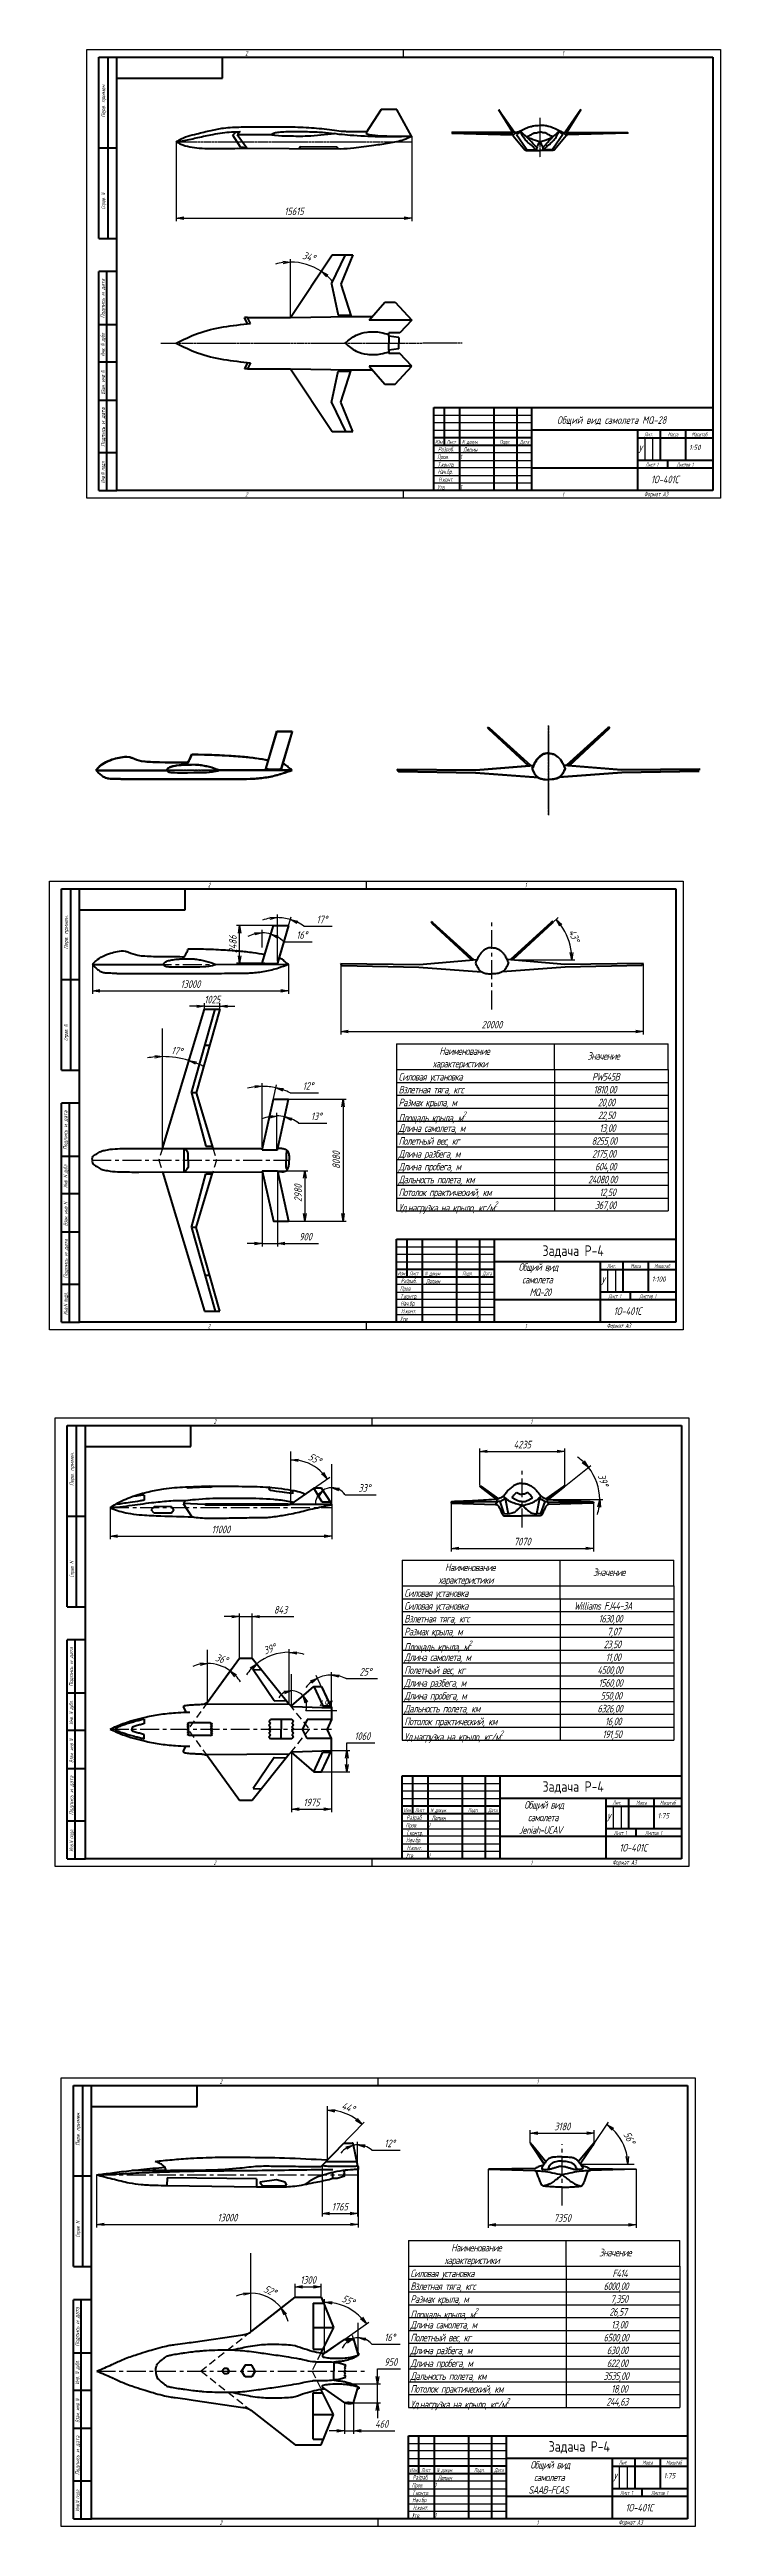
# Model space of a CAD drawing. Header units: millimetres. Extents: x -985956116104 to 1932156, y -552630487266 to 633586.
# Drawn here: x 5984 to 6429, y 36637 to 38276 of the extents above; entities that cross this region are included whole.
import ezdxf
from ezdxf.enums import TextEntityAlignment as Align

# ---------------------------------------------------------------- set-up
doc = ezdxf.new("R2010")
doc.units = ezdxf.units.MM
doc.linetypes.add('CENTER', pattern=[2, 1.25, -0.25, 0.25, -0.25])
doc.linetypes.add('DASHED', pattern=[0.75, 0.5, -0.25])
for name, color, linetype, lineweight in [('_axes (Оси)', 6, 'CENTER', 30), ('_basic (Основной)', 4, 'Continuous', 60), ('_contour (Тонкий)', 7, 'Continuous', 30), ('_inscription (Знаки)', 30, 'Continuous', 80), ('_invisible (Невидимый)', 1, 'DASHED', 30), ('_remote (Тонкий)', 9, 'Continuous', 30), ('_text (Надписи)', 2, 'Continuous', 30)]:
    doc.layers.add(name, color=color, linetype=linetype, lineweight=lineweight)
doc.styles.add('ESKD', font='eskd.shx', dxfattribs={"oblique": 15, "height": 5})
doc.dimstyles.new('ESKD', dxfattribs={"dimtxt": 5, "dimasz": 5, "dimexe": 2, "dimexo": 0, "dimgap": 2, "dimtad": 1, "dimtoh": 1, "dimzin": 12, "dimdsep": 46, "dimtxsty": 'ESKD', "dimblk1": 'OPEN', "dimblk2": 'OPEN', "dimsah": 1, "dimcen": 5, "dimclrd": 256, "dimclre": 256, "dimclrt": 2, "dimadec": 0, "dimazin": 0, "dimtfac": 1, "dimtmove": 0, "dimatfit": 3, "dimldrblk": 'OPEN', "dimfxl": 1, "dimtolj": 1, "dimtzin": 12, "dimlwd": -1, "dimlwe": -1, "dimarcsym": 0})

msp = doc.modelspace()

# ---------------------------------------------------------------- texts
at = {"layer": '_basic (Основной)', "color": 30, "transparency": 33554687, "style": 'ESKD', "oblique": 15}
msp.add_text('Общий вид самолета MQ-28', height=5, dxfattribs=at).set_placement((6320.203, 38028.681))
at = {"layer": '_contour (Тонкий)', "color": 2, "transparency": 33554687, "char_height": 5, "attachment_point": 1, "style": 'ESKD'}
for s, width, heights, insert in [('\\pi26.98394;{\\T0.9;Наименование\\P\\pi22.65061;характеристики}', 103.15836, [17.305], (6215.206, 37615.965)), ('{\\T0.9;Силовая установка}', 88.66534, [5.754], (6215.206, 37598.965)), ('\\pi21.82565;{\\T0.9;Значение}', 75.36466, [17.305], (6318.506, 37612.744)), ('\\pi23.57542;{\\T0.9;PW545B}', 74.06872, [5.754], (6319.841, 37598.965)), ('{\\T0.9;Взлетная тяга, кгс}', 88.66534, [5.754], (6215.206, 37590.465)), ('{\\T0.9;Размах крыла, м}', 88.66534, [5.754], (6215.206, 37581.965)), ('\\pi24.55817;{\\T0.9;1810,00}', 74.06872, [5.754], (6319.841, 37590.465)), ('\\pi27.44446;{\\T0.9;20,00}', 74.06872, [5.754], (6319.841, 37581.965)), ('{\\T0.9;Длина самолета, м}', 88.66534, [5.754], (6215.206, 37564.965)), ('\\A1;{\\T0.9;Площадь крыла, м\\H0.7x;\\S2^ ;}', 88.66534, [5.754], (6215.206, 37573.478)), ('\\pi27.44446;{\\T0.9;22,50}', 74.06872, [5.754], (6319.841, 37573.465)), ('\\pi28.41531;{\\T0.9;13,00}', 74.06872, [5.754], (6319.841, 37564.965)), ('{\\T0.9;Длина разбега, м}', 88.66534, [5.754], (6215.206, 37547.965)), ('{\\T0.9;Полетный вес, кг}', 88.66534, [5.754], (6215.206, 37556.465)), ('\\pi23.58732;{\\T0.9;2175,00}', 74.06872, [5.754], (6319.841, 37547.965)), ('\\pi23.28634;{\\T0.9;8255,00}', 74.06872, [5.754], (6319.841, 37556.465)), ('{\\T0.9;Длина пробега, м}', 88.66534, [5.754], (6215.206, 37539.465)), ('\\pi25.51635;{\\T0.9;604,00}', 74.06872, [5.754], (6319.841, 37539.465)), ('{\\T0.9;Дальность полета, км}', 88.66534, [5.754], (6215.206, 37530.965)), ('{\\T0.9;Потолок практический, км}', 107.74218, [5.754], (6215.206, 37522.465)), ('\\pi21.01589;{\\T0.9;24080,00}', 74.06872, [5.754], (6319.841, 37530.965)), ('\\pi28.41531;{\\T0.9;12,50}', 74.06872, [5.754], (6319.841, 37522.465)), ('\\A1;{\\T0.9;Уд.нагрузка на крыло, кг/м\\H0.7x;\\S2^ ;}', 107.01635, [4.393], (6215.206, 37513.965)), ('\\pi25.4292;{\\T0.9;367,00}', 74.06872, [5.754], (6319.841, 37513.965)), ('\\pi15.82436;{\\T0.9;Общий вид\\P\\pi18.22485;самолета \\P\\pi23.09832;MQ-20}', 70.09073, [25.222], (6278.871, 37473.014)), ('\\pi34.80727;{\\T0.9;.}', 70.09073, [25.222], (6278.871, 37472.254)), ('\\pi26.98394;{\\T0.9;Наименование\\P\\pi22.65061;характеристики}', 103.15836, [17.305], (6218.981, 37274.207)), ('\\pi21.82565;{\\T0.9;Значение}', 75.36466, [17.305], (6322.282, 37270.986)), ('{\\T0.9;Силовая установка}', 88.66534, [5.754], (6218.981, 37257.207)), ('{\\T0.9;Взлетная тяга, кгс}', 88.66534, [5.754], (6218.981, 37240.207)), ('{\\T0.9;Силовая установка}', 88.66534, [5.754], (6218.981, 37248.707)), ('\\pi7.76055;{\\T0.9;Williams FJ44-3A}', 74.06872, [5.754], (6323.617, 37248.707)), ('\\pi24.1296;{\\T0.9;1630,00}', 74.06872, [5.754], (6323.617, 37240.207)), ('{\\T0.9;Размах крыла, м}', 88.66534, [5.754], (6218.981, 37231.707)), ('\\A1;{\\T0.9;Площадь крыла, м\\H0.7x;\\S2^ ;}', 88.66534, [5.754], (6218.981, 37223.22)), ('\\pi27.44446;{\\T0.9;23,50}', 74.06872, [5.754], (6323.617, 37223.207)), ('\\pi29.81687;{\\T0.9;7,07}', 74.06872, [5.754], (6323.617, 37231.707)), ('{\\T0.9;Длина самолета, м}', 88.66534, [5.754], (6218.981, 37214.707)), ('{\\T0.9;Полетный вес, кг}', 88.66534, [5.754], (6218.981, 37206.207)), ('\\pi23.38204;{\\T0.9;4500,00}', 74.06872, [5.754], (6323.617, 37206.207)), ('\\pi28.84388;{\\T0.9;11,00}', 74.06872, [5.754], (6323.617, 37214.707)), ('{\\T0.9;Длина разбега, м}', 88.66534, [5.754], (6218.981, 37197.707)), ('{\\T0.9;Длина пробега, м}', 88.66534, [5.754], (6218.981, 37189.207)), ('\\pi24.1296;{\\T0.9;1560,00}', 74.06872, [5.754], (6323.617, 37197.707)), ('\\pi25.4292;{\\T0.9;550,00}', 74.06872, [5.754], (6323.617, 37189.207)), ('{\\T0.9;Дальность полета, км}', 88.66534, [5.754], (6218.981, 37180.707)), ('{\\T0.9;Потолок практический, км}', 107.74218, [5.754], (6218.981, 37172.207)), ('\\pi23.37349;{\\T0.9;6326,00}', 74.06872, [5.754], (6323.617, 37180.707)), ('\\pi28.41531;{\\T0.9;16,00}', 74.06872, [5.754], (6323.617, 37172.207)), ('\\A1;{\\T0.9;Уд.нагрузка на крыло, кг/м\\H0.7x;\\S2^ ;}', 107.01635, [4.393], (6218.981, 37163.707)), ('\\pi26.70103;{\\T0.9;191,50}', 74.06872, [5.754], (6323.617, 37163.707)), ('\\pi15.82436;{\\T0.9;Общий вид\\P\\pi18.22485;самолета \\P\\pi12.27308;Jeniah-UCAV}', 70.09073, [25.222], (6282.646, 37116.996)), ('\\pi26.98394;{\\T0.9;Наименование\\P\\pi22.65061;характеристики}', 103.15836, [17.305], (6223.049, 36823.858)), ('\\pi21.82565;{\\T0.9;Значение}', 75.36466, [17.305], (6326.35, 36820.637)), ('{\\T0.9;Взлетная тяга, кгс}', 88.66534, [5.754], (6223.049, 36798.358)), ('{\\T0.9;Силовая установка}', 88.66534, [5.754], (6223.049, 36806.858)), ('\\pi23.37349;{\\T0.9;6000,00}', 74.06872, [5.754], (6327.685, 36798.358)), ('\\pi29.23964;{\\T0.9;F414}', 74.06872, [5.754], (6327.685, 36806.858)), ('{\\T0.9;Размах крыла, м}', 88.66534, [5.754], (6223.049, 36789.858)), ('\\A1;{\\T0.9;Площадь крыла, м\\H0.7x;\\S2^ ;}', 88.66534, [5.754], (6223.049, 36781.371)), ('\\pi27.19782;{\\T0.9;26,57}', 74.06872, [5.754], (6327.685, 36781.358)), ('\\pi27.92065;{\\T0.9;7,350}', 74.06872, [5.754], (6327.685, 36789.858)), ('{\\T0.9;Длина самолета, м}', 88.66534, [5.754], (6223.049, 36772.858)), ('{\\T0.9;Полетный вес, кг}', 88.66534, [5.754], (6223.049, 36764.358)), ('\\pi23.37349;{\\T0.9;6500,00}', 74.06872, [5.754], (6327.685, 36764.358)), ('\\pi28.41531;{\\T0.9;13,00}', 74.06872, [5.754], (6327.685, 36772.858)), ('{\\T0.9;Длина разбега, м}', 88.66534, [5.754], (6223.049, 36755.858)), ('{\\T0.9;Длина пробега, м}', 88.66534, [5.754], (6223.049, 36747.358)), ('\\pi25.51635;{\\T0.9;630,00}', 74.06872, [5.754], (6327.685, 36755.858)), ('\\pi25.51635;{\\T0.9;622,00}', 74.06872, [5.754], (6327.685, 36747.358)), ('{\\T0.9;Дальность полета, км}', 88.66534, [5.754], (6223.049, 36738.858)), ('{\\T0.9;Потолок практический, км}', 107.74218, [5.754], (6223.049, 36730.358)), ('\\pi23.28634;{\\T0.9;3535,00}', 74.06872, [5.754], (6327.685, 36738.858)), ('\\pi28.41531;{\\T0.9;18,00}', 74.06872, [5.754], (6327.685, 36730.358)), ('\\A1;{\\T0.9;Уд.нагрузка на крыло, кг/м\\H0.7x;\\S2^ ;}', 107.01635, [4.393], (6223.049, 36721.858)), ('\\pi25.17401;{\\T0.9;244,63}', 74.06872, [5.754], (6327.685, 36721.858)), ('\\pi15.82436;{\\T0.9;Общий вид\\P\\pi18.22485;самолета \\P\\pi14.47164;SAAB-FCAS}', 70.09073, [25.222], (6286.714, 36680.147))]:
    msp.add_mtext_dynamic_manual_height_columns(s, width=width, gutter_width=12.5, heights=heights, dxfattribs=dict(at, insert=insert))
at = {"layer": '_inscription (Знаки)', "transparency": 33554687, "style": 'ESKD'}
for p in [(6310.639, 37477.854), (6310.639, 37123.124), (6314.707, 36686.275)]:
    msp.add_text('Задача Р-4', height=7, dxfattribs=at).set_placement(p)
at = {"layer": '_text (Надписи)', "transparency": 33554687, "style": 'ESKD', "oblique": 15, "width": 0.8}
for s, height, p in [('2', 3, (6113.577, 38272.468)), ('1', 3, (6323.577, 38272.468)), ('1', 3, (6255.947, 38005.413)), ('N докум.', 2.6, (6257.21, 38015.454)), ('Ляпин', 3, (6257.977, 38010.07)), ('2', 3, (6113.577, 37980.468)), ('1', 3, (6255.947, 37985.345)), ('1', 3, (6323.577, 37980.468)), ('Формат А3', 3, (6377.889, 37980.71)), ('2', 3, (6088.871, 37721.931)), ('1', 3, (6298.871, 37721.931)), ('N докум.', 2.6, (6232.503, 37464.917)), ('Ляпин', 3, (6233.271, 37459.533)), ('Формат А3', 3, (6353.182, 37430.173)), ('2', 3, (6088.871, 37429.931)), ('1', 3, (6298.871, 37429.931)), ('2', 3, (6092.646, 37366.672)), ('1', 3, (6302.646, 37366.672)), ('N докум.', 2.6, (6236.279, 37109.659)), ('Ляпин', 3, (6237.046, 37104.275)), ('1', 3, (6235.016, 37099.618)), ('2', 3, (6092.646, 37074.672)), ('1', 3, (6235.016, 37079.55)), ('1', 3, (6302.646, 37074.672)), ('Формат А3', 3, (6356.958, 37074.915)), ('2', 3, (6096.714, 36929.823)), ('1', 3, (6306.714, 36929.823)), ('1', 3, (6239.084, 36662.769)), ('N докум.', 2.6, (6240.347, 36672.81)), ('Ляпин', 3, (6241.114, 36667.426)), ('2', 3, (6096.714, 36637.823)), ('1', 3, (6239.084, 36642.701)), ('1', 3, (6306.714, 36637.823)), ('Формат А3', 3, (6361.026, 36638.066))]:
    msp.add_text(s, height=height, dxfattribs=at).set_placement(p)
at = {"layer": '_text (Надписи)', "transparency": 33554687, "style": 'ESKD', "oblique": 15}
for s, p in [('Перв. примен.', (6020.782, 38242.662)), ('Подпись и дата', (6020.451, 38111.616)), ('Подпись и дата', (6020.584, 38026.506)), ('Перв. примен.', (5996.075, 37692.125)), ('Подпись и дата', (5995.744, 37561.078)), ('Подпись и дата', (5995.877, 37475.969)), ('Перв. примен.', (5999.851, 37336.867)), ('Подпись и дата', (5999.52, 37205.82)), ('Подпись и дата', (5999.653, 37120.711)), ('Перв. примен.', (6003.918, 36900.018)), ('Подпись и дата', (6003.588, 36768.971)), ('Подпись и дата', (6003.721, 36683.862))]:
    msp.add_text(s, height=2.6, rotation=90, dxfattribs=at).set_placement(p, align=Align.CENTER)
at = {"layer": '_text (Надписи)', "transparency": 33554687, "style": 'ESKD', "oblique": 15, "width": 0.8}
for s, p in [('Справ. N', (6020.779, 38176.158)), ('Инв. N дубл.', (6020.445, 38081.363)), ('Взам. инв N', (6020.57, 38056.045)), ('Инв.N подл.', (6020.562, 37996.764)), ('Справ. N', (5996.072, 37625.621)), ('Инв. N дубл.', (5995.738, 37530.825)), ('Взам. инв N', (5995.863, 37505.508)), ('Инв.N подл.', (5995.855, 37446.226)), ('Справ. N', (5999.848, 37270.363)), ('Инв. N дубл.', (5999.514, 37175.567)), ('Взам. инв N', (5999.639, 37150.25)), ('Инв.N подл.', (5999.631, 37090.968)), ('Справ. N', (6003.916, 36833.514)), ('Инв. N дубл.', (6003.582, 36738.718)), ('Взам. инв N', (6003.707, 36713.401)), ('Инв.N подл.', (6003.699, 36654.119))]:
    msp.add_text(s, height=2.6, rotation=90, dxfattribs=at).set_placement(p, align=Align.CENTER)
for s, height, p in [('Изм.', 2.6, (6242.077, 38015.468)), ('Пров.', 3, (6244.577, 38005.325)), ('Разраб.', 3, (6246.577, 38010.468)), ('Лист', 2.6, (6250.077, 38015.468)), ('Подп.', 2.6, (6285.577, 38015.468)), ('Дата', 2.6, (6298.577, 38015.468)), ('Лит.', 2.6, (6380.867, 38020.424)), ('Масса', 2.6, (6397.09, 38020.424)), ('Масштаб', 2.6, (6414.588, 38020.424)), ('Hач.бр.', 3, (6246.077, 37995.539)), ('Т.контр.', 3, (6246.577, 38000.182)), ('H.конт.', 3, (6246.577, 37990.396)), ('Лист 1', 2.6, (6383.064, 38000.395)), ('Листов 1', 2.6, (6405.038, 38000.395)), ('Утв.', 3, (6243.577, 37985.254)), ('Изм.', 2.6, (6217.371, 37464.931)), ('Лист', 2.6, (6225.371, 37464.931)), ('Подп.', 2.6, (6260.871, 37464.931)), ('Дата', 2.6, (6273.871, 37464.931)), ('Лит.', 2.6, (6356.16, 37469.887)), ('Масса', 2.6, (6372.383, 37469.887)), ('Масштаб', 2.6, (6389.882, 37469.887)), ('Пров.', 3, (6219.871, 37454.788)), ('Разраб.', 3, (6221.871, 37459.931)), ('Т.контр.', 3, (6221.871, 37449.645)), ('Лист 1', 2.6, (6358.357, 37449.858)), ('Листов 1', 2.6, (6380.331, 37449.858)), ('Утв.', 3, (6218.871, 37434.716)), ('Hач.бр.', 3, (6221.371, 37445.002)), ('H.конт.', 3, (6221.871, 37439.859)), ('Изм.', 2.6, (6221.146, 37109.672)), ('Разраб.', 3, (6225.646, 37104.672)), ('Лист', 2.6, (6229.146, 37109.672)), ('Подп.', 2.6, (6264.646, 37109.672)), ('Дата', 2.6, (6277.646, 37109.672)), ('Лит.', 2.6, (6359.936, 37114.629)), ('Масса', 2.6, (6376.159, 37114.629)), ('Масштаб', 2.6, (6393.657, 37114.629)), ('Пров.', 3, (6223.646, 37099.53)), ('Hач.бр.', 3, (6225.146, 37089.744)), ('Т.контр.', 3, (6225.646, 37094.387)), ('Лист 1', 2.6, (6362.133, 37094.6)), ('Листов 1', 2.6, (6384.107, 37094.6)), ('Утв.', 3, (6222.646, 37079.458)), ('H.конт.', 3, (6225.646, 37084.601)), ('Лит.', 2.6, (6364.004, 36677.78)), ('Масса', 2.6, (6380.227, 36677.78)), ('Масштаб', 2.6, (6397.725, 36677.78)), ('Изм.', 2.6, (6225.214, 36672.823)), ('Пров.', 3, (6227.714, 36662.68)), ('Разраб.', 3, (6229.714, 36667.823)), ('Лист', 2.6, (6233.214, 36672.823)), ('Подп.', 2.6, (6268.714, 36672.823)), ('Дата', 2.6, (6281.714, 36672.823)), ('Hач.бр.', 3, (6229.214, 36652.895)), ('Т.контр.', 3, (6229.714, 36657.538)), ('H.конт.', 3, (6229.714, 36647.752)), ('Лист 1', 2.6, (6366.201, 36657.751)), ('Листов 1', 2.6, (6388.175, 36657.751)), ('Утв.', 3, (6226.714, 36642.609))]:
    msp.add_text(s, height=height, dxfattribs=at).set_placement(p, align=Align.CENTER)
at = {"layer": '_text (Надписи)', "transparency": 33554687, "attachment_point": 1, "style": 'ESKD'}
for s, heights, insert, char_height in [('У', [0], (6374.005, 38014.353), 5), ('1:50', [3.5], (6407.733, 38014.81), 3.5), ('У', [0], (6349.298, 37463.816), 5), ('1:100', [3.5], (6383.027, 37464.273), 3.5), ('У', [0], (6353.074, 37108.558), 5), ('1:75', [3.5], (6386.802, 37109.015), 3.5), ('У', [0], (6357.142, 36671.708), 5), ('1:75', [3.5], (6390.87, 36672.166), 3.5)]:
    msp.add_mtext_dynamic_manual_height_columns(s, width=10.69599, gutter_width=25, heights=heights, dxfattribs=dict(at, insert=insert, char_height=char_height))
at = {"layer": '_text (Надписи)', "transparency": 33554687, "char_height": 5, "width": 50.53786, "attachment_point": 1, "line_spacing_factor": 0.857143, "style": 'ESKD'}
for insert in [(6373.577, 37994.385), (6348.871, 37443.848), (6352.646, 37088.589), (6356.714, 36651.74)]:
    msp.add_mtext('\\pi8.87226;1О-401С', dxfattribs=dict(at, insert=insert))

# ---------------------------------------------------------------- blocks, each defined once
blk = doc.blocks.new('_OPEN')
at = {"color": 0, "linetype": 'ByBlock'}
for p, q in [((-1, 0.17), (0, 0)), ((0, 0), (-1, -0.17)), ((0, 0), (-1, 0))]:
    blk.add_line(p, q, dxfattribs=at)
blk = doc.blocks.new('*D122')
at = {"layer": '_contour (Тонкий)', "transparency": 16777216}
for p, q in [((6343.9, 36889), (6354.4, 36904.5)), ((6350.5, 36876.7), (6369.2, 36876.7))]:
    blk.add_line(p, q, dxfattribs=at)
blk.add_arc((6335.6, 36876.7), 31.5, 9.0931, 46.9753, dxfattribs=at)
at = {"layer": '_contour (Тонкий)', "transparency": 16777216, "xscale": 5, "yscale": 5, "zscale": 5}
for p, rotation in [((6353.3, 36902.9), 141.5218392590569), ((6367.2, 36876.7), 274.5465347212844)]:
    blk.add_blockref('_OPEN', p, dxfattribs=dict(at, rotation=rotation))
at = {"layer": '_contour (Тонкий)', "color": 2, "transparency": 16777216, "insert": (6368.1, 36894), "char_height": 5, "attachment_point": 5, "rotation": 298.0342, "style": 'ESKD'}
blk.add_mtext('\\A1;56%%d', dxfattribs=at)
blk = doc.blocks.new('*D123')
at = {"layer": '_contour (Тонкий)', "transparency": 16777216}
for p, q in [((6168.1, 36879.7), (6168.1, 36914.4)), ((6168.2, 36879.6), (6192.5, 36904.5))]:
    blk.add_line(p, q, dxfattribs=at)
blk.add_arc((6168.1, 36879.5), 33, 54.3325, 81.2998, dxfattribs=at)
at = {"layer": 'Defpoints', "color": 0, "transparency": 16777216}
for p in [(6184.3, 36908.1), (6168.1, 36879.7), (6168.1, 36879.5), (6168.2, 36879.6)]:
    blk.add_point(p, dxfattribs=at)
at = {"layer": '_contour (Тонкий)', "transparency": 16777216, "xscale": 5, "yscale": 5, "zscale": 5}
for p, rotation in [((6168.1, 36912.4), 175.6499226122362), ((6191.1, 36903), 319.9824371733337)]:
    blk.add_blockref('_OPEN', p, dxfattribs=dict(at, rotation=rotation))
at = {"layer": '_contour (Тонкий)', "color": 2, "transparency": 16777216, "insert": (6181.8, 36914.3), "char_height": 5, "attachment_point": 5, "rotation": 338.5478, "style": 'ESKD'}
blk.add_mtext('\\A1;44°', dxfattribs=at)
blk = doc.blocks.new('*D124')
at = {"layer": '_contour (Тонкий)', "transparency": 16777216}
for p, q in [((6187.9, 36876.2), (6184.8, 36891.2)), ((6188.1, 36876.2), (6188.1, 36891.5)), ((6197.4, 36885.9), (6216.2, 36885.9))]:
    blk.add_line(p, q, dxfattribs=at)
for start, end in [(122.1895, 142.7232), (90, 101.6557), (48.2333, 90), (48.9325, 69.4663)]:
    blk.add_arc((6188.1, 36875.5), 14, start, end, dxfattribs=at)
at = {"layer": 'Defpoints', "color": 0, "transparency": 16777216}
for p in [(6186.2, 36889.4), (6187.9, 36876.2), (6188.1, 36876.2), (6188.1, 36875.5)]:
    blk.add_point(p, dxfattribs=at)
at = {"layer": '_contour (Тонкий)', "transparency": 16777216, "xscale": 5, "yscale": 5, "zscale": 5}
for p, rotation in [((6185.2, 36889.2), 21.9226002160088), ((6188.1, 36889.5), 169.7331289301343)]:
    blk.add_blockref('_OPEN', p, dxfattribs=dict(at, rotation=rotation))
at = {"layer": '_contour (Тонкий)', "color": 2, "transparency": 16777216, "insert": (6209.3, 36890.4), "char_height": 5, "attachment_point": 5, "style": 'ESKD'}
blk.add_mtext('\\A1;12°', dxfattribs=at)
blk = doc.blocks.new('*D125')
at = {"layer": '_contour (Тонкий)', "transparency": 16777216}
for p, q in [((6166.2, 36752.1), (6166.2, 36787.3)), ((6166.7, 36751.8), (6195.6, 36772))]:
    blk.add_line(p, q, dxfattribs=at)
blk.add_arc((6166.2, 36751.5), 33.8, 43.4474, 81.5157, dxfattribs=at)
at = {"layer": 'Defpoints', "color": 0, "transparency": 16777216}
for p in [(6186.4, 36778.6), (6166.2, 36752.1), (6166.2, 36751.5), (6166.7, 36751.8)]:
    blk.add_point(p, dxfattribs=at)
at = {"layer": '_contour (Тонкий)', "transparency": 16777216, "xscale": 5, "yscale": 5, "zscale": 5}
for p, rotation in [((6166.2, 36785.3), 175.7578652053045), ((6193.9, 36770.9), 309.2052199145263)]:
    blk.add_blockref('_OPEN', p, dxfattribs=dict(at, rotation=rotation))
at = {"layer": '_contour (Тонкий)', "color": 2, "transparency": 16777216, "insert": (6181.8, 36786.5), "char_height": 5, "attachment_point": 5, "rotation": 335.9287, "style": 'ESKD'}
blk.add_mtext('\\A1;55°', dxfattribs=at)
blk = doc.blocks.new('*D126')
at = {"layer": '_contour (Тонкий)', "transparency": 16777216}
for p, q in [((6188.2, 36751), (6184.7, 36763.2)), ((6188.5, 36751.1), (6188.5, 36763.8)), ((6197.5, 36757.5), (6216.3, 36757.5))]:
    blk.add_line(p, q, dxfattribs=at)
for start, end in [(90, 106.1547), (39.0825, 90), (130.9776, 155.8005), (40.3542, 65.1771)]:
    blk.add_arc((6188.5, 36750.1), 11.6, start, end, dxfattribs=at)
at = {"layer": 'Defpoints', "color": 0, "transparency": 16777216}
for p in [(6186.3, 36761.6), (6188.2, 36751), (6188.5, 36751.1), (6188.5, 36750.1)]:
    blk.add_point(p, dxfattribs=at)
at = {"layer": '_contour (Тонкий)', "transparency": 16777216, "xscale": 5, "yscale": 5, "zscale": 5}
for p, rotation in [((6185.3, 36761.3), 28.56617892073391), ((6188.5, 36761.8), 167.5885457179984)]:
    blk.add_blockref('_OPEN', p, dxfattribs=dict(at, rotation=rotation))
at = {"layer": '_contour (Тонкий)', "color": 2, "transparency": 16777216, "insert": (6209.4, 36762), "char_height": 5, "attachment_point": 5, "style": 'ESKD'}
blk.add_mtext('\\A1;16°', dxfattribs=at)
blk = doc.blocks.new('*D127')
at = {"layer": '_contour (Тонкий)', "transparency": 16777216}
for p, q in [((6117.4, 36766.4), (6117.4, 36793.2)), ((6118, 36766.1), (6139.1, 36782.6))]:
    blk.add_line(p, q, dxfattribs=at)
for start, end in [(101.2167, 112.4333), (38.142, 90), (15.7087, 26.9254)]:
    blk.add_arc((6117.4, 36765.6), 25.6, start, end, dxfattribs=at)
at = {"layer": 'Defpoints', "color": 0, "transparency": 16777216}
for p in [(6131.9, 36786.6), (6117.4, 36766.4), (6117.4, 36765.6), (6118, 36766.1)]:
    blk.add_point(p, dxfattribs=at)
at = {"layer": '_contour (Тонкий)', "transparency": 16777216, "xscale": 5, "yscale": 5, "zscale": 5}
for p, rotation in [((6117.4, 36791.2), 5.608334220567712), ((6137.5, 36781.4), 122.533713472149)]:
    blk.add_blockref('_OPEN', p, dxfattribs=dict(at, rotation=rotation))
at = {"layer": '_contour (Тонкий)', "color": 2, "transparency": 16777216, "insert": (6130, 36792.9), "char_height": 5, "attachment_point": 5, "rotation": 335.1427, "style": 'ESKD'}
blk.add_mtext('\\A1;52°', dxfattribs=at)
blk = doc.blocks.new('*D588')
at = {"layer": '_contour (Тонкий)', "transparency": 16777216}
for p, q in [((6015.1, 36869.6), (6015.1, 36834.8)), ((6188.4, 36873.1), (6188.4, 36834.8)), ((6020.1, 36836.8), (6183.4, 36836.8))]:
    blk.add_line(p, q, dxfattribs=at)
at = {"layer": 'Defpoints', "color": 0, "transparency": 16777216}
for p in [(6015.1, 36869.6), (6188.4, 36873.1), (6188.4, 36836.8)]:
    blk.add_point(p, dxfattribs=at)
at = {"layer": '_contour (Тонкий)', "transparency": 16777216, "xscale": 5, "yscale": 5, "zscale": 5, "rotation": 180}
blk.add_blockref('_OPEN', (6015.1, 36836.8), dxfattribs=at)
at = {"layer": '_contour (Тонкий)', "transparency": 16777216, "xscale": 5, "yscale": 5, "zscale": 5}
blk.add_blockref('_OPEN', (6188.4, 36836.8), dxfattribs=at)
at = {"layer": '_contour (Тонкий)', "color": 2, "transparency": 16777216, "insert": (6101.8, 36841.3), "char_height": 5, "attachment_point": 5, "style": 'ESKD'}
blk.add_mtext('\\A1;13000', dxfattribs=at)
blk = doc.blocks.new('*D589')
at = {"layer": '_contour (Тонкий)', "transparency": 16777216}
for p, q in [((6164.5, 36875.8), (6164.5, 36842)), ((6188.1, 36875.5), (6188.1, 36842)), ((6169.5, 36844), (6183.1, 36844))]:
    blk.add_line(p, q, dxfattribs=at)
at = {"layer": 'Defpoints', "color": 0, "transparency": 16777216}
for p in [(6164.5, 36875.8), (6188.1, 36875.5), (6188.1, 36844)]:
    blk.add_point(p, dxfattribs=at)
at = {"layer": '_contour (Тонкий)', "transparency": 16777216, "xscale": 5, "yscale": 5, "zscale": 5, "rotation": 180}
blk.add_blockref('_OPEN', (6164.5, 36844), dxfattribs=at)
at = {"layer": '_contour (Тонкий)', "transparency": 16777216, "xscale": 5, "yscale": 5, "zscale": 5}
blk.add_blockref('_OPEN', (6188.1, 36844), dxfattribs=at)
at = {"layer": '_contour (Тонкий)', "color": 2, "transparency": 16777216, "insert": (6176.3, 36848.5), "char_height": 5, "attachment_point": 5, "style": 'ESKD'}
blk.add_mtext('\\A1;1765', dxfattribs=at)
blk = doc.blocks.new('*D590')
at = {"layer": '_contour (Тонкий)', "transparency": 16777216}
for p, q in [((6146.6, 36788.5), (6146.6, 36797.5)), ((6151.6, 36795.5), (6158.9, 36795.5)), ((6163.9, 36788.5), (6163.9, 36797.5))]:
    blk.add_line(p, q, dxfattribs=at)
at = {"layer": 'Defpoints', "color": 0, "transparency": 16777216}
for p in [(6163.9, 36795.5), (6146.6, 36788.5), (6163.9, 36788.5)]:
    blk.add_point(p, dxfattribs=at)
at = {"layer": '_contour (Тонкий)', "transparency": 16777216, "xscale": 5, "yscale": 5, "zscale": 5, "rotation": 180}
blk.add_blockref('_OPEN', (6146.6, 36795.5), dxfattribs=at)
at = {"layer": '_contour (Тонкий)', "transparency": 16777216, "xscale": 5, "yscale": 5, "zscale": 5}
blk.add_blockref('_OPEN', (6163.9, 36795.5), dxfattribs=at)
at = {"layer": '_contour (Тонкий)', "color": 2, "transparency": 16777216, "insert": (6155.2, 36800), "char_height": 5, "attachment_point": 5, "style": 'ESKD'}
blk.add_mtext('\\A1;1300', dxfattribs=at)
blk = doc.blocks.new('*D594')
at = {"layer": '_contour (Тонкий)', "transparency": 16777216}
for p, q in [((6179.3, 36718.7), (6179.3, 36698.2)), ((6185.4, 36718.6), (6185.4, 36698.2)), ((6174.3, 36700.2), (6169.3, 36700.2)), ((6179.3, 36700.2), (6185.4, 36700.2)), ((6190.4, 36700.2), (6212.7, 36700.2))]:
    blk.add_line(p, q, dxfattribs=at)
at = {"layer": 'Defpoints', "color": 0, "transparency": 16777216}
for p in [(6179.3, 36718.7), (6185.4, 36718.6), (6185.4, 36700.2)]:
    blk.add_point(p, dxfattribs=at)
at = {"layer": '_contour (Тонкий)', "transparency": 16777216, "xscale": 5, "yscale": 5, "zscale": 5}
blk.add_blockref('_OPEN', (6179.3, 36700.2), dxfattribs=at)
at = {"layer": '_contour (Тонкий)', "transparency": 16777216, "xscale": 5, "yscale": 5, "zscale": 5, "rotation": 180}
blk.add_blockref('_OPEN', (6185.4, 36700.2), dxfattribs=at)
at = {"layer": '_contour (Тонкий)', "color": 2, "transparency": 16777216, "insert": (6204, 36704.7), "char_height": 5, "attachment_point": 5, "style": 'ESKD'}
blk.add_mtext('\\A1;460', dxfattribs=at)
blk = doc.blocks.new('*D595')
at = {"layer": '_contour (Тонкий)', "transparency": 16777216}
for p, q in [((6302.5, 36890.7), (6302.5, 36899.1)), ((6307.5, 36897.1), (6339.9, 36897.1)), ((6344.9, 36890.7), (6344.9, 36899.1))]:
    blk.add_line(p, q, dxfattribs=at)
at = {"layer": 'Defpoints', "color": 0, "transparency": 16777216}
for p in [(6344.9, 36897.1), (6302.5, 36890.7), (6344.9, 36890.7)]:
    blk.add_point(p, dxfattribs=at)
at = {"layer": '_contour (Тонкий)', "transparency": 16777216, "xscale": 5, "yscale": 5, "zscale": 5, "rotation": 180}
blk.add_blockref('_OPEN', (6302.5, 36897.1), dxfattribs=at)
at = {"layer": '_contour (Тонкий)', "transparency": 16777216, "xscale": 5, "yscale": 5, "zscale": 5}
blk.add_blockref('_OPEN', (6344.9, 36897.1), dxfattribs=at)
at = {"layer": '_contour (Тонкий)', "color": 2, "transparency": 16777216, "insert": (6323.7, 36901.6), "char_height": 5, "attachment_point": 5, "style": 'ESKD'}
blk.add_mtext('\\A1;3180', dxfattribs=at)
blk = doc.blocks.new('*D596')
at = {"layer": '_contour (Тонкий)', "transparency": 16777216}
for p, q in [((6274.7, 36873.4), (6274.7, 36834.5)), ((6372.7, 36873.4), (6372.7, 36834.5)), ((6279.7, 36836.5), (6367.7, 36836.5))]:
    blk.add_line(p, q, dxfattribs=at)
at = {"layer": 'Defpoints', "color": 0, "transparency": 16777216}
for p in [(6274.7, 36873.4), (6372.7, 36873.4), (6372.7, 36836.5)]:
    blk.add_point(p, dxfattribs=at)
at = {"layer": '_contour (Тонкий)', "transparency": 16777216, "xscale": 5, "yscale": 5, "zscale": 5, "rotation": 180}
blk.add_blockref('_OPEN', (6274.7, 36836.5), dxfattribs=at)
at = {"layer": '_contour (Тонкий)', "transparency": 16777216, "xscale": 5, "yscale": 5, "zscale": 5}
blk.add_blockref('_OPEN', (6372.7, 36836.5), dxfattribs=at)
at = {"layer": '_contour (Тонкий)', "color": 2, "transparency": 16777216, "insert": (6323.7, 36841), "char_height": 5, "attachment_point": 5, "style": 'ESKD'}
blk.add_mtext('\\A1;7350', dxfattribs=at)
blk = doc.blocks.new('*D599')
at = {"layer": '_contour (Тонкий)', "transparency": 16777216}
for p, q in [((6175.3, 36731.2), (6203.3, 36731.2)), ((6201.3, 36736.2), (6201.3, 36741.2)), ((6201.3, 36741.2), (6216.6, 36741.2)), ((6201.3, 36718.6), (6201.3, 36731.2)), ((6185.4, 36718.6), (6203.3, 36718.6)), ((6201.3, 36713.6), (6201.3, 36708.6))]:
    blk.add_line(p, q, dxfattribs=at)
at = {"layer": 'Defpoints', "color": 0, "transparency": 16777216}
for p in [(6175.3, 36731.2), (6201.3, 36731.2), (6185.4, 36718.6)]:
    blk.add_point(p, dxfattribs=at)
at = {"layer": '_contour (Тонкий)', "transparency": 16777216, "xscale": 5, "yscale": 5, "zscale": 5}
for p, rotation in [((6201.3, 36731.2), 270), ((6201.3, 36718.6), 90)]:
    blk.add_blockref('_OPEN', p, dxfattribs=dict(at, rotation=rotation))
at = {"layer": '_contour (Тонкий)', "color": 2, "transparency": 16777216, "insert": (6210, 36745.7), "char_height": 5, "attachment_point": 5, "style": 'ESKD'}
blk.add_mtext('\\A1;950', dxfattribs=at)
blk = doc.blocks.new('*D107')
at = {"layer": '_contour (Тонкий)', "transparency": 16777216}
for p, q in [((6143.8, 37314.4), (6143.8, 37345)), ((6144.5, 37314), (6169.7, 37331.4))]:
    blk.add_line(p, q, dxfattribs=at)
blk.add_arc((6143.8, 37313.5), 29.5, 44.3397, 80.2782, dxfattribs=at)
at = {"layer": 'Defpoints', "color": 0, "transparency": 16777216}
for p in [(6161.5, 37337.1), (6143.8, 37314.4), (6143.8, 37313.5), (6144.5, 37314)]:
    blk.add_point(p, dxfattribs=at)
at = {"layer": '_contour (Тонкий)', "transparency": 16777216, "xscale": 5, "yscale": 5, "zscale": 5}
for p, rotation in [((6143.8, 37343), 175.1390953006351), ((6168, 37330.3), 309.4787719831255)]:
    blk.add_blockref('_OPEN', p, dxfattribs=dict(at, rotation=rotation))
at = {"layer": '_contour (Тонкий)', "color": 2, "transparency": 16777216, "insert": (6159.6, 37343.6), "char_height": 5, "attachment_point": 5, "rotation": 332.3089, "style": 'ESKD'}
blk.add_mtext('\\A1;55°', dxfattribs=at)
blk = doc.blocks.new('*D108')
at = {"layer": '_contour (Тонкий)', "transparency": 16777216}
for p, q in [((6170.6, 37314.1), (6163.9, 37324.3)), ((6170.9, 37314.2), (6170.9, 37326.4)), ((6179.8, 37319.8), (6200.4, 37319.8))]:
    blk.add_line(p, q, dxfattribs=at)
for start, end in [(150.1746, 176.944), (90, 123.4052), (34.8413, 90), (36.4611, 63.2306)]:
    blk.add_arc((6170.9, 37313.6), 10.8, start, end, dxfattribs=at)
at = {"layer": 'Defpoints', "color": 0, "transparency": 16777216}
for p in [(6166.8, 37323.6), (6170.6, 37314.1), (6170.9, 37314.2), (6170.9, 37313.6)]:
    blk.add_point(p, dxfattribs=at)
at = {"layer": '_contour (Тонкий)', "transparency": 16777216, "xscale": 5, "yscale": 5, "zscale": 5}
for p, rotation in [((6165, 37322.6), 46.78987804713155), ((6170.9, 37324.4), 166.6152792713246)]:
    blk.add_blockref('_OPEN', p, dxfattribs=dict(at, rotation=rotation))
at = {"layer": '_contour (Тонкий)', "color": 2, "transparency": 16777216, "insert": (6192.6, 37324.3), "char_height": 5, "attachment_point": 5, "style": 'ESKD'}
blk.add_mtext('\\A1;33°', dxfattribs=at)
blk = doc.blocks.new('*D109')
at = {"layer": '_contour (Тонкий)', "transparency": 16777216}
for p, q in [((6088.6, 37183.7), (6088.6, 37210.1)), ((6089.3, 37183.4), (6104.8, 37204.8))]:
    blk.add_line(p, q, dxfattribs=at)
for start, end in [(101.1721, 112.3442), (54.2141, 90), (31.8699, 43.042)]:
    blk.add_arc((6088.6, 37182.4), 25.7, start, end, dxfattribs=at)
at = {"layer": 'Defpoints', "color": 0, "transparency": 16777216}
for p in [(6099, 37205.9), (6088.6, 37183.7), (6088.6, 37182.4), (6089.3, 37183.4)]:
    blk.add_point(p, dxfattribs=at)
at = {"layer": '_contour (Тонкий)', "transparency": 16777216, "xscale": 5, "yscale": 5, "zscale": 5}
for p, rotation in [((6088.6, 37208.1), 5.586049791259179), ((6103.6, 37203.2), 138.6280026440419)]:
    blk.add_blockref('_OPEN', p, dxfattribs=dict(at, rotation=rotation))
at = {"layer": '_contour (Тонкий)', "color": 2, "transparency": 16777216, "insert": (6097.9, 37211.1), "char_height": 5, "attachment_point": 5, "rotation": 342.107, "style": 'ESKD'}
blk.add_mtext('\\A1;36°', dxfattribs=at)
blk = doc.blocks.new('*D110')
at = {"layer": '_contour (Тонкий)', "transparency": 16777216}
for p, q in [((6141.7, 37182.4), (6119.9, 37209.4)), ((6142.8, 37182.8), (6142.8, 37217.4))]:
    blk.add_line(p, q, dxfattribs=at)
for start, end in [(137.1564, 145.495), (90, 128.8178), (73.3228, 81.6614)]:
    blk.add_arc((6142.8, 37181.1), 34.4, start, end, dxfattribs=at)
at = {"layer": 'Defpoints', "color": 0, "transparency": 16777216}
for p in [(6135.1, 37214.6), (6141.7, 37182.4), (6142.8, 37182.8), (6142.8, 37181.1)]:
    blk.add_point(p, dxfattribs=at)
at = {"layer": '_contour (Тонкий)', "transparency": 16777216, "xscale": 5, "yscale": 5, "zscale": 5}
for p, rotation in [((6121.2, 37207.9), 42.98712935863843), ((6142.8, 37215.4), 175.8306999130033)]:
    blk.add_blockref('_OPEN', p, dxfattribs=dict(at, rotation=rotation))
at = {"layer": '_contour (Тонкий)', "color": 2, "transparency": 16777216, "insert": (6129.8, 37217.7), "char_height": 5, "attachment_point": 5, "rotation": 19.4089, "style": 'ESKD'}
blk.add_mtext('\\A1;39°', dxfattribs=at)
blk = doc.blocks.new('*D111')
at = {"layer": '_contour (Тонкий)', "transparency": 16777216}
for p, q in [((6144.3, 37180.6), (6144.3, 37192.1)), ((6144.7, 37180.5), (6153.4, 37188)), ((6153.8, 37176.9), (6174.2, 37176.9))]:
    blk.add_line(p, q, dxfattribs=at)
for start, end in [(118.9324, 147.8649), (41.1324, 90), (341.1829, 41.1324), (343.2675, 12.2)]:
    blk.add_arc((6144.3, 37180.1), 10, start, end, dxfattribs=at)
at = {"layer": 'Defpoints', "color": 0, "transparency": 16777216}
for p in [(6147.1, 37189.7), (6144.3, 37180.6), (6144.3, 37180.1), (6144.7, 37180.5)]:
    blk.add_point(p, dxfattribs=at)
at = {"layer": '_contour (Тонкий)', "transparency": 16777216, "xscale": 5, "yscale": 5, "zscale": 5}
for p, rotation in [((6144.3, 37190.1), 14.46621553297226), ((6151.9, 37186.7), 116.6661963229373)]:
    blk.add_blockref('_OPEN', p, dxfattribs=dict(at, rotation=rotation))
at = {"layer": '_contour (Тонкий)', "color": 2, "transparency": 16777216, "insert": (6166.5, 37181.4), "char_height": 5, "attachment_point": 5, "style": 'ESKD'}
blk.add_mtext('\\A1;49°', dxfattribs=at)
blk = doc.blocks.new('*D112')
at = {"layer": '_contour (Тонкий)', "transparency": 16777216}
for p, q in [((6170.2, 37179.7), (6160.7, 37200.2)), ((6170.7, 37179.8), (6170.7, 37202.4)), ((6180.4, 37198.1), (6201.2, 37198.1))]:
    blk.add_line(p, q, dxfattribs=at)
for start, end in [(128.1891, 141.4619), (90, 114.9164), (63.2721, 90), (63.4545, 76.7272)]:
    blk.add_arc((6170.7, 37178.8), 21.6, start, end, dxfattribs=at)
at = {"layer": 'Defpoints', "color": 0, "transparency": 16777216}
for p in [(6164.5, 37199.5), (6170.2, 37179.7), (6170.7, 37179.8), (6170.7, 37178.8)]:
    blk.add_point(p, dxfattribs=at)
at = {"layer": '_contour (Тонкий)', "transparency": 16777216, "xscale": 5, "yscale": 5, "zscale": 5}
for p, rotation in [((6161.6, 37198.4), 31.55273301111957), ((6170.7, 37200.4), 173.3636175956131)]:
    blk.add_blockref('_OPEN', p, dxfattribs=dict(at, rotation=rotation))
at = {"layer": '_contour (Тонкий)', "color": 2, "transparency": 16777216, "insert": (6193.3, 37202.6), "char_height": 5, "attachment_point": 5, "style": 'ESKD'}
blk.add_mtext('\\A1;25°', dxfattribs=at)
blk = doc.blocks.new('*D114')
at = {"layer": '_contour (Тонкий)', "transparency": 16777216}
for p, q in [((6104.7, 37239.1), (6099.7, 37239.1)), ((6109.7, 37211.7), (6109.7, 37241.1)), ((6109.7, 37239.1), (6118.1, 37239.1)), ((6118.1, 37211.7), (6118.1, 37241.1)), ((6123.1, 37239.1), (6145.8, 37239.1))]:
    blk.add_line(p, q, dxfattribs=at)
at = {"layer": 'Defpoints', "color": 0, "transparency": 16777216}
for p in [(6118.1, 37239.1), (6109.7, 37211.7), (6118.1, 37211.7)]:
    blk.add_point(p, dxfattribs=at)
at = {"layer": '_contour (Тонкий)', "transparency": 16777216, "xscale": 5, "yscale": 5, "zscale": 5}
blk.add_blockref('_OPEN', (6109.7, 37239.1), dxfattribs=at)
at = {"layer": '_contour (Тонкий)', "transparency": 16777216, "xscale": 5, "yscale": 5, "zscale": 5, "rotation": 180}
blk.add_blockref('_OPEN', (6118.1, 37239.1), dxfattribs=at)
at = {"layer": '_contour (Тонкий)', "color": 2, "transparency": 16777216, "insert": (6137, 37243.6), "char_height": 5, "attachment_point": 5, "style": 'ESKD'}
blk.add_mtext('\\A1;843', dxfattribs=at)
blk = doc.blocks.new('*D428')
at = {"layer": '_contour (Тонкий)', "transparency": 16777216}
for p, q in [((6144.3, 37149.1), (6144.3, 37109.6)), ((6170.7, 37150.5), (6170.7, 37109.6)), ((6149.3, 37111.6), (6165.7, 37111.6))]:
    blk.add_line(p, q, dxfattribs=at)
at = {"layer": 'Defpoints', "color": 0, "transparency": 16777216}
for p in [(6144.3, 37149.1), (6170.7, 37150.5), (6170.7, 37111.6)]:
    blk.add_point(p, dxfattribs=at)
at = {"layer": '_contour (Тонкий)', "transparency": 16777216, "xscale": 5, "yscale": 5, "zscale": 5, "rotation": 180}
blk.add_blockref('_OPEN', (6144.3, 37111.6), dxfattribs=at)
at = {"layer": '_contour (Тонкий)', "transparency": 16777216, "xscale": 5, "yscale": 5, "zscale": 5}
blk.add_blockref('_OPEN', (6170.7, 37111.6), dxfattribs=at)
at = {"layer": '_contour (Тонкий)', "color": 2, "transparency": 16777216, "insert": (6157.5, 37116.1), "char_height": 5, "attachment_point": 5, "style": 'ESKD'}
blk.add_mtext('\\A1;1975', dxfattribs=at)
blk = doc.blocks.new('*D562')
at = {"layer": '_contour (Тонкий)', "transparency": 16777216}
for p, q in [((6124.9, 37682), (6124.9, 37693.8)), ((6128, 37682), (6131.2, 37692.9)), ((6139.2, 37685.8), (6158, 37685.8))]:
    blk.add_line(p, q, dxfattribs=at)
for start, end in [(104.2816, 118.5632), (73.5518, 90), (44.7606, 73.5518), (44.9886, 59.2702)]:
    blk.add_arc((6124.9, 37671.6), 20.1, start, end, dxfattribs=at)
at = {"layer": 'Defpoints', "color": 0, "transparency": 16777216}
for p in [(6124.9, 37682), (6126.8, 37691.7), (6128, 37682), (6124.9, 37671.6)]:
    blk.add_point(p, dxfattribs=at)
at = {"layer": '_contour (Тонкий)', "transparency": 16777216, "xscale": 5, "yscale": 5, "zscale": 5}
for p, rotation in [((6124.9, 37691.8), 7.140788269820525), ((6130.6, 37690.9), 156.410994657478)]:
    blk.add_blockref('_OPEN', p, dxfattribs=dict(at, rotation=rotation))
at = {"layer": '_contour (Тонкий)', "color": 2, "transparency": 16777216, "insert": (6151.1, 37690.3), "char_height": 5, "attachment_point": 5, "style": 'ESKD'}
blk.add_mtext('\\A1;16°', dxfattribs=at)
blk = doc.blocks.new('*D563')
at = {"layer": '_contour (Тонкий)', "transparency": 16777216}
for p, q in [((6134.9, 37673.1), (6134.9, 37703.8)), ((6135.3, 37673), (6144.1, 37702.4)), ((6152.5, 37696.1), (6171.3, 37696.1))]:
    blk.add_line(p, q, dxfattribs=at)
for start, end in [(99.5104, 109.0207), (73.4268, 90), (54.3397, 73.4268), (54.4061, 63.9164)]:
    blk.add_arc((6134.9, 37671.6), 30.2, start, end, dxfattribs=at)
at = {"layer": 'Defpoints', "color": 0, "transparency": 16777216}
for p in [(6137.8, 37701.6), (6134.9, 37673.1), (6134.9, 37671.6), (6135.3, 37673)]:
    blk.add_point(p, dxfattribs=at)
at = {"layer": '_contour (Тонкий)', "transparency": 16777216, "xscale": 5, "yscale": 5, "zscale": 5}
for p, rotation in [((6134.9, 37701.8), 4.755177458599164), ((6143.5, 37700.5), 158.6715878990747)]:
    blk.add_blockref('_OPEN', p, dxfattribs=dict(at, rotation=rotation))
at = {"layer": '_contour (Тонкий)', "color": 2, "transparency": 16777216, "insert": (6164.4, 37700.6), "char_height": 5, "attachment_point": 5, "style": 'ESKD'}
blk.add_mtext('\\A1;17°', dxfattribs=at)
blk = doc.blocks.new('*D564')
at = {"layer": '_contour (Тонкий)', "transparency": 16777216}
for p, q in [((6012.3, 37670.8), (6012.3, 37651.3)), ((6142.3, 37671), (6142.3, 37651.3)), ((6017.3, 37653.3), (6137.3, 37653.3))]:
    blk.add_line(p, q, dxfattribs=at)
at = {"layer": 'Defpoints', "color": 0, "transparency": 16777216}
for p in [(6012.3, 37670.8), (6142.3, 37671), (6142.3, 37653.3)]:
    blk.add_point(p, dxfattribs=at)
at = {"layer": '_contour (Тонкий)', "transparency": 16777216, "xscale": 5, "yscale": 5, "zscale": 5, "rotation": 180}
blk.add_blockref('_OPEN', (6012.3, 37653.3), dxfattribs=at)
at = {"layer": '_contour (Тонкий)', "transparency": 16777216, "xscale": 5, "yscale": 5, "zscale": 5}
blk.add_blockref('_OPEN', (6142.3, 37653.3), dxfattribs=at)
at = {"layer": '_contour (Тонкий)', "color": 2, "transparency": 16777216, "insert": (6077.3, 37657.8), "char_height": 5, "attachment_point": 5, "style": 'ESKD'}
blk.add_mtext('\\A1;13000', dxfattribs=at)
blk = doc.blocks.new('*D566')
at = {"layer": '_contour (Тонкий)', "transparency": 16777216}
for p, q in [((6132.2, 37696.5), (6107.9, 37696.5)), ((6109.9, 37676.6), (6109.9, 37691.5)), ((6124.9, 37671.6), (6107.9, 37671.6))]:
    blk.add_line(p, q, dxfattribs=at)
at = {"layer": 'Defpoints', "color": 0, "transparency": 16777216}
for p in [(6109.9, 37696.5), (6132.2, 37696.5), (6124.9, 37671.6)]:
    blk.add_point(p, dxfattribs=at)
at = {"layer": '_contour (Тонкий)', "transparency": 16777216, "xscale": 5, "yscale": 5, "zscale": 5}
for p, rotation in [((6109.9, 37696.5), 90), ((6109.9, 37671.6), 270)]:
    blk.add_blockref('_OPEN', p, dxfattribs=dict(at, rotation=rotation))
at = {"layer": '_contour (Тонкий)', "color": 2, "transparency": 16777216, "insert": (6105.4, 37684.1), "char_height": 5, "attachment_point": 5, "rotation": 90, "style": 'ESKD'}
blk.add_mtext('\\A1;2486', dxfattribs=at)
blk = doc.blocks.new('*D568')
at = {"layer": '_contour (Тонкий)', "transparency": 16777216}
for p, q in [((6124.9, 37550), (6124.9, 37592.2)), ((6125.2, 37549.9), (6134.3, 37591.1)), ((6143.3, 37585.9), (6162.1, 37585.9))]:
    blk.add_line(p, q, dxfattribs=at)
for start, end in [(96.8669, 103.7338), (77.5037, 90), (63.7451, 77.5037), (63.7699, 70.6368)]:
    blk.add_arc((6124.9, 37548.4), 41.7, start, end, dxfattribs=at)
at = {"layer": 'Defpoints', "color": 0, "transparency": 16777216}
for p in [(6127.9, 37590), (6124.9, 37550), (6124.9, 37548.4), (6125.2, 37549.9)]:
    blk.add_point(p, dxfattribs=at)
at = {"layer": '_contour (Тонкий)', "transparency": 16777216, "xscale": 5, "yscale": 5, "zscale": 5}
for p, rotation in [((6124.9, 37590.2), 3.433443338326139), ((6133.9, 37589.2), 164.0702247874061)]:
    blk.add_blockref('_OPEN', p, dxfattribs=dict(at, rotation=rotation))
at = {"layer": '_contour (Тонкий)', "color": 2, "transparency": 16777216, "insert": (6155.2, 37590.4), "char_height": 5, "attachment_point": 5, "style": 'ESKD'}
blk.add_mtext('\\A1;12°', dxfattribs=at)
blk = doc.blocks.new('*D569')
at = {"layer": '_contour (Тонкий)', "transparency": 16777216}
for p, q in [((6134.6, 37547.9), (6134.6, 37572.5)), ((6134.8, 37547.8), (6140.2, 37571.9)), ((6148.8, 37565.8), (6167.6, 37565.8))]:
    blk.add_line(p, q, dxfattribs=at)
for start, end in [(102.0303, 114.0606), (77.4964, 90), (53.3005, 77.4964), (53.4358, 65.4661)]:
    blk.add_arc((6134.6, 37546.7), 23.9, start, end, dxfattribs=at)
at = {"layer": 'Defpoints', "color": 0, "transparency": 16777216}
for p in [(6136.3, 37570.5), (6134.6, 37547.9), (6134.6, 37546.7), (6134.8, 37547.8)]:
    blk.add_point(p, dxfattribs=at)
at = {"layer": '_contour (Тонкий)', "transparency": 16777216, "xscale": 5, "yscale": 5, "zscale": 5}
for p, rotation in [((6134.6, 37570.5), 6.015156455379262), ((6139.7, 37569.9), 161.4812263064424)]:
    blk.add_blockref('_OPEN', p, dxfattribs=dict(at, rotation=rotation))
at = {"layer": '_contour (Тонкий)', "color": 2, "transparency": 16777216, "insert": (6160.7, 37570.3), "char_height": 5, "attachment_point": 5, "style": 'ESKD'}
blk.add_mtext('\\A1;13°', dxfattribs=at)
blk = doc.blocks.new('*D570')
at = {"layer": '_contour (Тонкий)', "transparency": 16777216}
for p, q in [((6124.8, 37534.3), (6155.1, 37534.3)), ((6153.1, 37529.3), (6153.1, 37505.9)), ((6132.2, 37500.9), (6155.1, 37500.9))]:
    blk.add_line(p, q, dxfattribs=at)
at = {"layer": 'Defpoints', "color": 0, "transparency": 16777216}
for p in [(6124.8, 37534.3), (6132.2, 37500.9), (6153.1, 37500.9)]:
    blk.add_point(p, dxfattribs=at)
at = {"layer": '_contour (Тонкий)', "transparency": 16777216, "xscale": 5, "yscale": 5, "zscale": 5}
for p, rotation in [((6153.1, 37534.3), 90), ((6153.1, 37500.9), 270)]:
    blk.add_blockref('_OPEN', p, dxfattribs=dict(at, rotation=rotation))
at = {"layer": '_contour (Тонкий)', "color": 2, "transparency": 16777216, "insert": (6148.6, 37519.4), "char_height": 5, "attachment_point": 5, "rotation": 90, "style": 'ESKD'}
blk.add_mtext('\\A1;2980', dxfattribs=at)
blk = doc.blocks.new('*D571')
at = {"layer": '_contour (Тонкий)', "transparency": 16777216}
for p, q in [((6124.8, 37534.3), (6124.8, 37484.1)), ((6134.9, 37534.3), (6134.9, 37484.1)), ((6119.8, 37486.1), (6114.8, 37486.1)), ((6124.8, 37486.1), (6134.9, 37486.1)), ((6139.9, 37486.1), (6162.2, 37486.1))]:
    blk.add_line(p, q, dxfattribs=at)
at = {"layer": 'Defpoints', "color": 0, "transparency": 16777216}
for p in [(6124.8, 37534.3), (6134.9, 37534.3), (6134.9, 37486.1)]:
    blk.add_point(p, dxfattribs=at)
at = {"layer": '_contour (Тонкий)', "transparency": 16777216, "xscale": 5, "yscale": 5, "zscale": 5}
blk.add_blockref('_OPEN', (6124.8, 37486.1), dxfattribs=at)
at = {"layer": '_contour (Тонкий)', "transparency": 16777216, "xscale": 5, "yscale": 5, "zscale": 5, "rotation": 180}
blk.add_blockref('_OPEN', (6134.9, 37486.1), dxfattribs=at)
at = {"layer": '_contour (Тонкий)', "color": 2, "transparency": 16777216, "insert": (6153.5, 37490.6), "char_height": 5, "attachment_point": 5, "style": 'ESKD'}
blk.add_mtext('\\A1;900', dxfattribs=at)
blk = doc.blocks.new('*D572')
at = {"layer": '_contour (Тонкий)', "transparency": 16777216}
for p, q in [((6142.3, 37581.6), (6180.4, 37581.6)), ((6178.4, 37576.6), (6178.4, 37505.9)), ((6142.3, 37500.9), (6180.4, 37500.9))]:
    blk.add_line(p, q, dxfattribs=at)
at = {"layer": 'Defpoints', "color": 0, "transparency": 16777216}
for p in [(6142.3, 37581.6), (6142.3, 37500.9), (6178.4, 37500.9)]:
    blk.add_point(p, dxfattribs=at)
at = {"layer": '_contour (Тонкий)', "transparency": 16777216, "xscale": 5, "yscale": 5, "zscale": 5}
for p, rotation in [((6178.4, 37581.6), 90), ((6178.4, 37500.9), 270)]:
    blk.add_blockref('_OPEN', p, dxfattribs=dict(at, rotation=rotation))
at = {"layer": '_contour (Тонкий)', "color": 2, "transparency": 16777216, "insert": (6173.9, 37541.3), "char_height": 5, "attachment_point": 5, "rotation": 90, "style": 'ESKD'}
blk.add_mtext('\\A1;8080', dxfattribs=at)
blk = doc.blocks.new('*D573')
at = {"layer": '_contour (Тонкий)', "transparency": 16777216}
for p, q in [((6058.7, 37552.1), (6058.7, 37611.8)), ((6059.6, 37552), (6076.9, 37609.1))]:
    blk.add_line(p, q, dxfattribs=at)
for start, end in [(94.7184, 99.4368), (73.1909, 90), (63.7541, 68.4725)]:
    blk.add_arc((6058.7, 37549.1), 60.7, start, end, dxfattribs=at)
at = {"layer": 'Defpoints', "color": 0, "transparency": 16777216}
for p in [(6070.5, 37608.7), (6058.7, 37552.1), (6058.7, 37549.1), (6059.6, 37552)]:
    blk.add_point(p, dxfattribs=at)
at = {"layer": '_contour (Тонкий)', "transparency": 16777216, "xscale": 5, "yscale": 5, "zscale": 5}
for p, rotation in [((6058.7, 37609.8), 2.359208042908397), ((6076.3, 37607.2), 160.8317322144915)]:
    blk.add_blockref('_OPEN', p, dxfattribs=dict(at, rotation=rotation))
at = {"layer": '_contour (Тонкий)', "color": 2, "transparency": 16777216, "insert": (6068.3, 37613.6), "char_height": 5, "attachment_point": 5, "rotation": 351.5955, "style": 'ESKD'}
blk.add_mtext('\\A1;17°', dxfattribs=at)
blk = doc.blocks.new('*D574')
at = {"layer": '_contour (Тонкий)', "transparency": 16777216}
for p, q in [((6081.6, 37643.1), (6076.6, 37643.1)), ((6086.6, 37641.3), (6086.6, 37645.1)), ((6086.6, 37643.1), (6096.8, 37643.1)), ((6096.8, 37641.3), (6096.8, 37645.1)), ((6101.8, 37643.1), (6106.8, 37643.1))]:
    blk.add_line(p, q, dxfattribs=at)
at = {"layer": 'Defpoints', "color": 0, "transparency": 16777216}
for p in [(6086.6, 37641.3), (6096.8, 37643.1), (6096.8, 37641.3)]:
    blk.add_point(p, dxfattribs=at)
at = {"layer": '_contour (Тонкий)', "transparency": 16777216, "xscale": 5, "yscale": 5, "zscale": 5}
blk.add_blockref('_OPEN', (6086.6, 37643.1), dxfattribs=at)
at = {"layer": '_contour (Тонкий)', "transparency": 16777216, "xscale": 5, "yscale": 5, "zscale": 5, "rotation": 180}
blk.add_blockref('_OPEN', (6096.8, 37643.1), dxfattribs=at)
at = {"layer": '_contour (Тонкий)', "color": 2, "transparency": 16777216, "insert": (6091.7, 37647.6), "char_height": 5, "attachment_point": 5, "style": 'ESKD'}
blk.add_mtext('\\A1;1025', dxfattribs=at)
blk = doc.blocks.new('*D575')
at = {"layer": '_contour (Тонкий)', "transparency": 16777216}
for p, q in [((6176.9, 37671.4), (6176.9, 37624.5)), ((6377.4, 37671.4), (6377.4, 37624.5)), ((6181.9, 37626.5), (6372.4, 37626.5))]:
    blk.add_line(p, q, dxfattribs=at)
at = {"layer": 'Defpoints', "color": 0, "transparency": 16777216}
for p in [(6176.9, 37671.4), (6377.4, 37671.4), (6377.4, 37626.5)]:
    blk.add_point(p, dxfattribs=at)
at = {"layer": '_contour (Тонкий)', "transparency": 16777216, "xscale": 5, "yscale": 5, "zscale": 5, "rotation": 180}
blk.add_blockref('_OPEN', (6176.9, 37626.5), dxfattribs=at)
at = {"layer": '_contour (Тонкий)', "transparency": 16777216, "xscale": 5, "yscale": 5, "zscale": 5}
blk.add_blockref('_OPEN', (6377.4, 37626.5), dxfattribs=at)
at = {"layer": '_contour (Тонкий)', "color": 2, "transparency": 16777216, "insert": (6277.1, 37631), "char_height": 5, "attachment_point": 5, "style": 'ESKD'}
blk.add_mtext('\\A1;20000', dxfattribs=at)
blk = doc.blocks.new('*D581')
at = {"layer": '_contour (Тонкий)', "transparency": 16777216}
for p, q in [((6024, 37311.3), (6024, 37290.3)), ((6170.9, 37313.5), (6170.9, 37290.3)), ((6029, 37292.3), (6165.9, 37292.3))]:
    blk.add_line(p, q, dxfattribs=at)
at = {"layer": 'Defpoints', "color": 0, "transparency": 16777216}
for p in [(6024, 37311.3), (6170.9, 37313.5), (6170.9, 37292.3)]:
    blk.add_point(p, dxfattribs=at)
at = {"layer": '_contour (Тонкий)', "transparency": 16777216, "xscale": 5, "yscale": 5, "zscale": 5, "rotation": 180}
blk.add_blockref('_OPEN', (6024, 37292.3), dxfattribs=at)
at = {"layer": '_contour (Тонкий)', "transparency": 16777216, "xscale": 5, "yscale": 5, "zscale": 5}
blk.add_blockref('_OPEN', (6170.9, 37292.3), dxfattribs=at)
at = {"layer": '_contour (Тонкий)', "color": 2, "transparency": 16777216, "insert": (6097.5, 37296.8), "char_height": 5, "attachment_point": 5, "style": 'ESKD'}
blk.add_mtext('\\A1;11000', dxfattribs=at)
blk = doc.blocks.new('*D582')
at = {"layer": '_contour (Тонкий)', "transparency": 16777216}
for p, q in [((6181, 37150.5), (6181, 37155.5)), ((6181, 37155.5), (6199.5, 37155.5)), ((6170.7, 37150.5), (6183, 37150.5)), ((6181, 37141.3), (6181, 37145.5)), ((6164.1, 37136.3), (6183, 37136.3))]:
    blk.add_line(p, q, dxfattribs=at)
at = {"layer": 'Defpoints', "color": 0, "transparency": 16777216}
for p in [(6170.7, 37150.5), (6181, 37150.5), (6164.1, 37136.3)]:
    blk.add_point(p, dxfattribs=at)
at = {"layer": '_contour (Тонкий)', "transparency": 16777216, "xscale": 5, "yscale": 5, "zscale": 5}
for p, rotation in [((6181, 37150.5), 90), ((6181, 37136.3), 270)]:
    blk.add_blockref('_OPEN', p, dxfattribs=dict(at, rotation=rotation))
at = {"layer": '_contour (Тонкий)', "color": 2, "transparency": 16777216, "insert": (6191.2, 37160), "char_height": 5, "attachment_point": 5, "style": 'ESKD'}
blk.add_mtext('\\A1;1060', dxfattribs=at)
blk = doc.blocks.new('*D583')
at = {"layer": '_contour (Тонкий)', "transparency": 16777216}
for p, q in [((6269, 37325.8), (6269, 37350.5)), ((6274, 37348.5), (6320.4, 37348.5)), ((6325.4, 37325.8), (6325.4, 37350.5))]:
    blk.add_line(p, q, dxfattribs=at)
at = {"layer": 'Defpoints', "color": 0, "transparency": 16777216}
for p in [(6325.4, 37348.5), (6269, 37325.8), (6325.4, 37325.8)]:
    blk.add_point(p, dxfattribs=at)
at = {"layer": '_contour (Тонкий)', "transparency": 16777216, "xscale": 5, "yscale": 5, "zscale": 5, "rotation": 180}
blk.add_blockref('_OPEN', (6269, 37348.5), dxfattribs=at)
at = {"layer": '_contour (Тонкий)', "transparency": 16777216, "xscale": 5, "yscale": 5, "zscale": 5}
blk.add_blockref('_OPEN', (6325.4, 37348.5), dxfattribs=at)
at = {"layer": '_contour (Тонкий)', "color": 2, "transparency": 16777216, "insert": (6297.2, 37353), "char_height": 5, "attachment_point": 5, "style": 'ESKD'}
blk.add_mtext('\\A1;4235', dxfattribs=at)
blk = doc.blocks.new('*D584')
at = {"layer": '_contour (Тонкий)', "transparency": 16777216}
for p, q in [((6250.1, 37314.7), (6250.1, 37282.3)), ((6344.3, 37314.7), (6344.3, 37282.3)), ((6255.1, 37284.3), (6339.3, 37284.3))]:
    blk.add_line(p, q, dxfattribs=at)
at = {"layer": 'Defpoints', "color": 0, "transparency": 16777216}
for p in [(6250.1, 37314.7), (6344.3, 37314.7), (6344.3, 37284.3)]:
    blk.add_point(p, dxfattribs=at)
at = {"layer": '_contour (Тонкий)', "transparency": 16777216, "xscale": 5, "yscale": 5, "zscale": 5, "rotation": 180}
blk.add_blockref('_OPEN', (6250.1, 37284.3), dxfattribs=at)
at = {"layer": '_contour (Тонкий)', "transparency": 16777216, "xscale": 5, "yscale": 5, "zscale": 5}
blk.add_blockref('_OPEN', (6344.3, 37284.3), dxfattribs=at)
at = {"layer": '_contour (Тонкий)', "color": 2, "transparency": 16777216, "insert": (6297.2, 37288.8), "char_height": 5, "attachment_point": 5, "style": 'ESKD'}
blk.add_mtext('\\A1;7070', dxfattribs=at)
blk = doc.blocks.new('*D592')
at = {"layer": '_contour (Тонкий)', "transparency": 16777216}
for p, q in [((6317, 37698.2), (6321, 37702)), ((6319.6, 37673.8), (6332.1, 37673.8))]:
    blk.add_line(p, q, dxfattribs=at)
blk.add_arc((6290.6, 37673.8), 39.5, 7.264, 35.5676, dxfattribs=at)
at = {"layer": 'Defpoints', "color": 0, "transparency": 16777216}
for p in [(6317, 37698.2), (6328.9, 37683.5), (6290.6, 37673.8), (6290.6, 37673.8), (6319.6, 37673.8)]:
    blk.add_point(p, dxfattribs=at)
at = {"layer": '_contour (Тонкий)', "transparency": 16777216, "xscale": 5, "yscale": 5, "zscale": 5}
for p, rotation in [((6319.6, 37700.6), 129.1996332877737), ((6330.1, 37673.8), 273.6320205583242)]:
    blk.add_blockref('_OPEN', p, dxfattribs=dict(at, rotation=rotation))
at = {"layer": '_contour (Тонкий)', "color": 2, "transparency": 16777216, "insert": (6331.6, 37689.8), "char_height": 5, "attachment_point": 5, "rotation": 291.4158, "style": 'ESKD'}
blk.add_mtext('\\A1;43°', dxfattribs=at)
blk = doc.blocks.new('*D593')
at = {"layer": '_contour (Тонкий)', "transparency": 16777216}
for p, q in [((6325, 37325.1), (6342.6, 37339.1)), ((6337, 37316.6), (6350.5, 37316.6))]:
    blk.add_line(p, q, dxfattribs=at)
for start, end in [(46.9409, 55.3486), (0, 38.5333), (343.1847, 351.5924)]:
    blk.add_arc((6314.4, 37316.6), 34.1, start, end, dxfattribs=at)
at = {"layer": 'Defpoints', "color": 0, "transparency": 16777216}
for p in [(6325, 37325.1), (6347.6, 37324.2), (6314.2, 37316.6), (6314.3, 37316.6), (6337, 37316.6)]:
    blk.add_point(p, dxfattribs=at)
at = {"layer": '_contour (Тонкий)', "transparency": 16777216, "xscale": 5, "yscale": 5, "zscale": 5}
for p, rotation in [((6341, 37337.9), 312.7371070352282), ((6348.5, 37316.6), 85.79618386144905)]:
    blk.add_blockref('_OPEN', p, dxfattribs=dict(at, rotation=rotation))
at = {"layer": '_contour (Тонкий)', "color": 2, "transparency": 16777216, "insert": (6350.8, 37329.4), "char_height": 5, "attachment_point": 5, "rotation": 289.2666, "style": 'ESKD'}
blk.add_mtext('\\A1;39°', dxfattribs=at)
blk = doc.blocks.new('*D94')
at = {"layer": '_contour (Тонкий)', "transparency": 16777216}
for p, q in [((6067.9, 38215.4), (6067.9, 38162.8)), ((6223.9, 38219.1), (6223.9, 38162.8)), ((6072.9, 38164.8), (6218.9, 38164.8))]:
    blk.add_line(p, q, dxfattribs=at)
at = {"layer": 'Defpoints', "color": 0, "transparency": 16777216}
for p in [(6067.9, 38215.4), (6223.9, 38219.1), (6223.9, 38164.8)]:
    blk.add_point(p, dxfattribs=at)
at = {"layer": '_contour (Тонкий)', "transparency": 16777216, "xscale": 5, "yscale": 5, "zscale": 5, "rotation": 180}
blk.add_blockref('_OPEN', (6067.9, 38164.8), dxfattribs=at)
at = {"layer": '_contour (Тонкий)', "transparency": 16777216, "xscale": 5, "yscale": 5, "zscale": 5}
blk.add_blockref('_OPEN', (6223.9, 38164.8), dxfattribs=at)
at = {"layer": '_contour (Тонкий)', "color": 2, "transparency": 16777216, "insert": (6145.9, 38169.4), "char_height": 5, "attachment_point": 5, "style": 'ESKD'}
blk.add_mtext('\\A1;15615', dxfattribs=at)
blk = doc.blocks.new('*D95')
at = {"layer": '_contour (Тонкий)', "transparency": 16777216}
for p, q in [((6143.6, 38119.8), (6143.6, 38137.8)), ((6157.3, 38119.8), (6165, 38131.4))]:
    blk.add_line(p, q, dxfattribs=at)
for start, end in [(97.8273, 105.6546), (56.4387, 90), (40.7841, 48.6114)]:
    blk.add_arc((6143.6, 38099.2), 36.6, start, end, dxfattribs=at)
at = {"layer": '_contour (Тонкий)', "transparency": 16777216, "xscale": 5, "yscale": 5, "zscale": 5}
for p, rotation in [((6143.6, 38135.8), 3.913646386145645), ((6163.9, 38129.7), 142.525035438197)]:
    blk.add_blockref('_OPEN', p, dxfattribs=dict(at, rotation=rotation))
at = {"layer": '_contour (Тонкий)', "color": 2, "transparency": 16777216, "insert": (6155.7, 38139.3), "char_height": 5, "attachment_point": 5, "rotation": 343.2193, "style": 'ESKD'}
blk.add_mtext('\\A1;34%%d', dxfattribs=at)

# ---------------------------------------------------------------- dimensions: what is measured, and where the dimension line sits
at = {"layer": '_contour (Тонкий)', "transparency": 33554687}
for base, p1, p2, text, picture, middle in [((6223.859, 38164.751), (6067.858, 38215.438), (6223.859, 38219.078), '15615', '*D94', (6145.859, 38169.355)), ((6142.31, 37653.336), (6012.311, 37670.772), (6142.31, 37670.963), '13000', '*D564', (6077.311, 37657.836)), ((6377.382, 37626.511), (6176.87, 37671.446), (6377.382, 37671.446), '20000', '*D575', (6277.126, 37631.011)), ((6325.432, 37348.548), (6268.965, 37325.787), (6325.432, 37325.787), '4235', '*D583', (6297.198, 37353.048)), ((6170.95, 37292.328), (6024.013, 37311.251), (6170.95, 37313.493), '11000', '*D581', (6097.481, 37296.828)), ((6344.344, 37284.268), (6250.053, 37314.652), (6344.344, 37314.652), '7070', '*D584', (6297.198, 37288.768)), ((6118.137, 37239.07), (6109.709, 37211.659), (6118.137, 37211.659), '843', '*D114', (6136.988, 37243.57)), ((6170.681, 37111.596), (6144.338, 37149.096), (6170.681, 37150.468), '1975', '*D428', (6157.509, 37116.096)), ((6344.876, 36897.086), (6302.519, 36890.68), (6344.876, 36890.68), '3180', '*D595', (6323.697, 36901.586)), ((6372.685, 36836.546), (6274.71, 36873.398), (6372.685, 36873.398), '7350', '*D596', (6323.697, 36841.046))]:
    dim = msp.add_linear_dim(base=base, p1=p1, p2=p2, text=text, dimstyle='ESKD', dxfattribs=at)
    dim.commit()
    dim.dimension.update_dxf_attribs({"geometry": picture, "text_midpoint": middle})
for base, center, p1, p2, picture, middle in [((6157.546, 38133.033), (6143.604, 38099.162), (6143.604, 38119.774), (6157.278, 38119.774), '*D95', (6155.708, 38139.301)), ((6137.813, 37701.615), (6134.91, 37671.597), (6134.91, 37673.105), (6135.34, 37673.042), '*D563', (6164.38, 37700.6)), ((6126.819, 37691.663), (6124.897, 37671.644), (6124.897, 37682.013), (6127.959, 37682.013), '*D562', (6151.067, 37690.305)), ((6070.543, 37608.672), (6058.74, 37549.097), (6059.619, 37552.004), (6058.74, 37552.134), '*D573', (6068.275, 37613.629)), ((6127.9104, 37590.0488), (6124.8783, 37548.4152), (6125.2171, 37549.9437), (6124.8783, 37549.9807), '*D568', (6155.2339, 37590.3525)), ((6136.3, 37570.452), (6134.566, 37546.658), (6134.825, 37547.823), (6134.566, 37547.851), '*D569', (6160.713, 37570.286)), ((6161.49, 37337.108), (6143.767, 37313.522), (6143.767, 37314.397), (6144.487, 37314.019), '*D107', (6159.568, 37343.63)), ((6166.8478, 37323.6197), (6170.9406, 37313.6256), (6170.9406, 37314.1656), (6170.6433, 37314.0764), '*D108', (6192.5847, 37324.2955)), ((6135.054, 37214.574), (6142.753, 37181.061), (6141.676, 37182.401), (6142.753, 37182.78), '*D110', (6129.831, 37217.737)), ((6098.985, 37205.86), (6088.597, 37182.371), (6089.348, 37183.413), (6088.597, 37183.655), '*D109', (6097.871, 37211.094)), ((6164.497, 37199.496), (6170.681, 37178.766), (6170.225, 37179.747), (6170.681, 37179.848), '*D112', (6193.318, 37202.587)), ((6147.145, 37189.743), (6144.338, 37180.138), (6144.715, 37180.467), (6144.338, 37180.638), '*D111', (6166.496, 37181.41)), ((6186.154, 36889.381), (6188.05, 36875.483), (6187.909, 36876.17), (6188.05, 36876.185), '*D124', (6209.283, 36890.445)), ((6365.524, 36886.815), (6335.648, 36876.709), (6343.901, 36888.976), (6350.474, 36876.709), '*D122', (6368.138, 36894.009)), ((6186.319, 36761.566), (6188.492, 36750.14), (6188.236, 36751.026), (6188.492, 36751.063), '*D126', (6209.411, 36761.973))]:
    dim = msp.add_angular_dim_3p(base=base, center=center, p1=p1, p2=p2, dimstyle='ESKD', dxfattribs=at)
    dim.commit()
    dim.dimension.update_dxf_attribs({"geometry": picture, "text_midpoint": middle})
for base, p1, p2, text, picture, middle in [((6109.897, 37696.505), (6124.897, 37671.644), (6132.237, 37696.505), '2486', '*D566', (6105.397, 37684.074)), ((6181.031, 37150.468), (6164.108, 37136.319), (6170.681, 37150.468), '1060', '*D582', (6191.245, 37159.968))]:
    dim = msp.add_linear_dim(base=base, p1=p1, p2=p2, angle=90, text=text, dimstyle='ESKD', dxfattribs=at)
    dim.commit()
    dim.dimension.update_dxf_attribs({"geometry": picture, "text_midpoint": middle})
for base, line1, line2, picture, middle in [((6328.882, 37683.523), ((6290.637, 37673.791), (6319.573, 37673.791)), ((6316.967, 37698.2), (6290.637, 37673.791)), '*D592', (6331.566, 37689.844)), ((6347.615, 37324.226), ((6314.165, 37316.644), (6337.008, 37316.644)), ((6325.013, 37325.126), (6314.349, 37316.633)), '*D593', (6350.806, 37329.382))]:
    dim = msp.add_angular_dim_2l(base=base, line1=line1, line2=line2, dimstyle='ESKD', dxfattribs=at)
    dim.commit()
    dim.dimension.update_dxf_attribs({"geometry": picture, "text_midpoint": middle})
for base, p1, p2, text, picture, middle in [((6096.832, 37643.077), (6086.589, 37641.283), (6096.832, 37641.283), '1025', '*D574', (6091.71, 37643.077)), ((6134.91, 37486.12), (6124.829, 37534.276), (6134.91, 37534.276), '900', '*D571', (6153.547, 37486.12)), ((6188.05, 36843.976), (6164.498, 36875.823), (6188.05, 36875.483), '1765', '*D589', (6176.274, 36843.976)), ((6188.399, 36836.761), (6015.149, 36869.613), (6188.399, 36873.12), '13000', '*D588', (6101.774, 36836.761)), ((6163.858, 36795.454), (6146.581, 36788.533), (6163.858, 36788.533), '1300', '*D590', (6155.22, 36795.454)), ((6185.398, 36700.224), (6179.32, 36718.712), (6185.398, 36718.57), '460', '*D594', (6204.026, 36700.224))]:
    dim = msp.add_linear_dim(base=base, p1=p1, p2=p2, text=text, dimstyle='ESKD', dxfattribs=at)
    dim.commit()
    dim.dimension.update_dxf_attribs({"geometry": picture, "text_midpoint": middle, "dimtype": 160})
for base, p1, p2, text, picture, middle in [((6178.381, 37500.85), (6142.322, 37581.633), (6142.322, 37500.85), '8080', '*D572', (6178.381, 37541.264)), ((6153.095, 37500.85), (6124.829, 37534.276), (6132.237, 37500.85), '2980', '*D570', (6153.095, 37519.42)), ((6201.333, 36731.238), (6185.398, 36718.57), (6175.258, 36731.238), '950', '*D599', (6209.97, 36741.238))]:
    dim = msp.add_linear_dim(base=base, p1=p1, p2=p2, angle=90, text=text, dimstyle='ESKD', dxfattribs=at)
    dim.commit()
    dim.dimension.update_dxf_attribs({"geometry": picture, "text_midpoint": middle, "dimtype": 160})
for base, center, p1, p2, picture, middle in [((6184.323, 36908.123), (6168.054, 36879.459), (6168.208, 36879.617), (6168.054, 36879.68), '*D123', (6180.108, 36910.135)), ((6131.875, 36786.649), (6117.359, 36765.585), (6118.005, 36766.092), (6117.359, 36766.406), '*D127', (6128.113, 36788.796)), ((6186.423, 36778.627), (6166.23, 36751.527), (6166.681, 36751.843), (6166.23, 36752.078), '*D125', (6180.014, 36782.384))]:
    dim = msp.add_angular_dim_3p(base=base, center=center, p1=p1, p2=p2, dimstyle='ESKD', dxfattribs=at)
    dim.commit()
    dim.dimension.update_dxf_attribs({"geometry": picture, "text_midpoint": middle, "dimtype": 165})

# ---------------------------------------------------------------- linework, layer by layer
at = {"layer": '_axes (Оси)', "transparency": 33554687}
for p, q in [((6308.761, 38231.286), (6308.761, 38205.216)), ((6067.858, 38215.438), (6223.859, 38215.438)), ((6057.71, 38082.104), (6231.349, 38082.104)), ((6257.418, 38082.104), (6231.349, 38082.104)), ((6314.587, 37769.809), (6314.587, 37829.203)), ((6314.744, 37769.61), (6314.744, 37829.005)), ((6014.587, 37799.506), (6144.586, 37799.697)), ((6014.744, 37799.307), (6144.744, 37799.498))]:
    msp.add_line(p, q, dxfattribs=at)
at = {"layer": '_axes (Оси)', "ltscale": 10, "transparency": 33554687}
for p, q in [((6277.126, 37641.075), (6277.126, 37700.47)), ((6012.311, 37670.772), (6142.31, 37670.963)), ((6012.311, 37541.241), (6142.789, 37541.241)), ((6012.311, 37541.241), (6142.789, 37541.241)), ((6297.198, 37298.099), (6297.198, 37336.414)), ((6024.013, 37311.251), (6170.764, 37311.251)), ((6024.013, 37164.617), (6170.681, 37164.617)), ((6323.697, 36849.348), (6323.697, 36889.877)), ((6015.149, 36869.613), (6188.484, 36869.613)), ((6015.149, 36739.696), (6194.314, 36739.696))]:
    msp.add_line(p, q, dxfattribs=at)
at = {"layer": '_basic (Основной)', "transparency": 33554687}
for p, q in [((6016.577, 38271.468), (6028.577, 38271.468)), ((6016.577, 38151.468), (6016.577, 38271.468)), ((6022.577, 38271.468), (6022.577, 38151.468)), ((6028.577, 37984.468), (6028.577, 38271.468)), ((6028.577, 38271.468), (6423.577, 38271.468)), ((6098.577, 38257.468), (6098.577, 38271.468)), ((6423.577, 38271.468), (6423.577, 37984.468)), ((6028.577, 38257.468), (6098.577, 38257.468)), ((6203.664, 38236.761), (6193.517, 38221)), ((6214.009, 38236.779), (6203.664, 38236.761)), ((6223.859, 38219.078), (6214.003, 38236.779)), ((6281.536, 38236.77), (6290.705, 38221.662)), ((6281.536, 38236.77), (6292, 38221.666)), ((6335.987, 38236.77), (6325.523, 38221.666)), ((6335.987, 38236.77), (6326.818, 38221.662)), ((6105.297, 38219.775), (6107.675, 38222.036)), ((6110.311, 38222.116), (6108.285, 38220.168)), ((6108.285, 38220.168), (6114.706, 38211.38)), ((6108.285, 38220.168), (6130.745, 38220.168)), ((6110.941, 38225.227), (6137.487, 38225.227)), ((6175.941, 38220.314), (6172.748, 38220.91)), ((6290.642, 38220.769), (6250.196, 38221.333)), ((6293.824, 38221.672), (6250.514, 38221.541)), ((6250.592, 38221.063), (6290.713, 38220.1)), ((6290.973, 38220.374), (6290.642, 38220.769)), ((6290.713, 38220.1), (6290.973, 38220.374)), ((6295.971, 38221.899), (6293.44, 38220.211)), ((6293.44, 38220.211), (6299.849, 38210.944)), ((6324.083, 38220.211), (6317.674, 38210.944)), ((6321.552, 38221.899), (6324.083, 38220.211)), ((6323.698, 38221.672), (6367.009, 38221.541)), ((6326.55, 38220.374), (6326.881, 38220.769)), ((6326.81, 38220.1), (6326.55, 38220.374)), ((6366.931, 38221.063), (6326.81, 38220.1)), ((6326.881, 38220.769), (6367.327, 38221.333)), ((6367.327, 38221.333), (6366.931, 38221.063)), ((6367.009, 38221.541), (6367.327, 38221.333)), ((6016.577, 38211.468), (6028.577, 38211.468)), ((6067.858, 38215.438), (6068.258, 38215.438)), ((6110.432, 38211.845), (6105.297, 38219.775)), ((6108.779, 38211.087), (6176.695, 38210.758)), ((6114.706, 38211.38), (6110.432, 38211.845)), ((6150.022, 38211.973), (6149.39, 38210.89)), ((6174.321, 38211.907), (6150.022, 38211.973)), ((6175.131, 38210.766), (6174.321, 38211.907)), ((6290.713, 38220.1), (6291.045, 38219.747)), ((6291.173, 38219.324), (6298.892, 38210.155)), ((6299.849, 38210.944), (6300.474, 38210.04)), ((6299.964, 38209.721), (6308.761, 38209.721)), ((6300.474, 38210.04), (6306.164, 38210.04)), ((6317.559, 38209.721), (6308.761, 38209.721)), ((6317.049, 38210.04), (6311.359, 38210.04)), ((6317.674, 38210.944), (6317.049, 38210.04)), ((6326.35, 38219.324), (6318.63, 38210.155)), ((6326.81, 38220.1), (6326.478, 38219.747)), ((6016.577, 38151.468), (6028.577, 38151.468)), ((6143.604, 38099.162), (6171.132, 38140.655)), ((6170.857, 38121.385), (6179.99, 38140.655)), ((6171.132, 38140.655), (6184.817, 38140.655)), ((6184.817, 38140.655), (6176.96, 38121.235)), ((6028.577, 38129.468), (6016.577, 38129.468)), ((6016.577, 37984.468), (6016.577, 38129.468)), ((6021.577, 38129.468), (6021.577, 37984.468)), ((6170.857, 38121.385), (6175.119, 38100.67)), ((6176.96, 38121.235), (6183.776, 38099.68)), ((6195.775, 38097.251), (6206.109, 38109.329)), ((6206.109, 38109.329), (6212.936, 38109.329)), ((6212.936, 38109.329), (6224.004, 38097.251)), ((6016.577, 38094.468), (6028.577, 38094.468)), ((6115.19, 38099.162), (6113.023, 38099.162)), ((6115.015, 38094.871), (6113.023, 38099.162)), ((6117.083, 38095.087), (6115.19, 38099.162)), ((6115.19, 38099.162), (6143.604, 38099.162)), ((6143.604, 38099.162), (6183.776, 38099.68)), ((6175.119, 38100.67), (6183.463, 38100.67)), ((6183.776, 38099.68), (6197.853, 38099.68)), ((6224.004, 38097.251), (6195.775, 38097.251)), ((6224.004, 38097.251), (6215.951, 38088.886)), ((6208.809, 38086.727), (6208.809, 38088.886)), ((6215.951, 38088.886), (6208.809, 38088.886)), ((6215.357, 38085.772), (6208.809, 38086.727)), ((6208.809, 38086.727), (6208.809, 38082.104)), ((6208.809, 38077.481), (6208.809, 38082.104)), ((6215.357, 38078.436), (6208.809, 38077.481)), ((6208.809, 38077.481), (6208.809, 38075.323)), ((6215.951, 38075.323), (6208.809, 38075.323)), ((6215.357, 38085.772), (6215.357, 38082.104)), ((6215.357, 38078.436), (6215.357, 38082.104)), ((6224.004, 38066.957), (6215.951, 38075.323)), ((6028.577, 38069.468), (6016.577, 38069.468)), ((6115.015, 38069.337), (6113.023, 38065.047)), ((6115.19, 38065.047), (6113.023, 38065.047)), ((6117.083, 38069.121), (6115.19, 38065.047)), ((6115.19, 38065.047), (6143.604, 38065.047)), ((6143.604, 38065.047), (6171.132, 38023.553)), ((6143.604, 38065.047), (6183.776, 38064.529)), ((6170.857, 38042.824), (6175.119, 38063.539)), ((6175.119, 38063.539), (6183.463, 38063.539)), ((6176.96, 38042.974), (6183.776, 38064.529)), ((6183.776, 38064.529), (6197.853, 38064.529)), ((6195.775, 38066.957), (6206.109, 38054.879)), ((6224.004, 38066.957), (6195.775, 38066.957)), ((6212.936, 38054.879), (6224.004, 38066.957)), ((6016.577, 38044.468), (6028.577, 38044.468)), ((6170.857, 38042.824), (6179.99, 38023.553)), ((6184.817, 38023.553), (6176.96, 38042.974)), ((6206.109, 38054.879), (6212.936, 38054.879)), ((6171.132, 38023.553), (6184.817, 38023.553)), ((6303.577, 37984.468), (6303.577, 38039.468)), ((6028.577, 38009.468), (6016.577, 38009.468)), ((6016.577, 37984.468), (6028.577, 37984.468)), ((6423.577, 37984.468), (6028.577, 37984.468)), ((6274.195, 37827.89), (6275.261, 37827.38)), ((6274.195, 37827.89), (6274.745, 37826.934)), ((6274.353, 37827.691), (6275.418, 37827.182)), ((6274.353, 37827.691), (6274.903, 37826.735)), ((6274.745, 37826.934), (6301.076, 37802.525)), ((6274.903, 37826.735), (6301.233, 37802.326)), ((6275.261, 37827.38), (6302.618, 37802.656)), ((6275.418, 37827.182), (6302.775, 37802.457)), ((6353.913, 37827.38), (6326.555, 37802.656)), ((6354.07, 37827.182), (6326.713, 37802.457)), ((6354.428, 37826.934), (6328.097, 37802.525)), ((6354.585, 37826.735), (6328.255, 37802.326)), ((6354.978, 37827.89), (6353.913, 37827.38)), ((6355.135, 37827.691), (6354.07, 37827.182)), ((6354.978, 37827.89), (6354.428, 37826.934)), ((6355.135, 37827.691), (6354.585, 37826.735)), ((6127.173, 37800.378), (6134.513, 37825.239)), ((6127.331, 37800.179), (6134.67, 37825.04)), ((6134.513, 37825.239), (6144.598, 37825.239)), ((6134.67, 37825.04), (6144.756, 37825.04)), ((6144.598, 37825.239), (6137.186, 37800.331)), ((6144.756, 37825.04), (6137.343, 37800.132)), ((6014.587, 37799.506), (6061.841, 37799.438)), ((6014.744, 37799.307), (6061.998, 37799.24)), ((6096.465, 37799.549), (6144.586, 37799.697)), ((6096.622, 37799.35), (6144.744, 37799.498)), ((6214.33, 37800.18), (6266.365, 37799.568)), ((6214.971, 37798.833), (6214.33, 37800.18)), ((6214.488, 37799.981), (6266.523, 37799.369)), ((6215.129, 37798.634), (6214.488, 37799.981)), ((6214.971, 37798.833), (6266.105, 37797.858)), ((6215.129, 37798.634), (6266.263, 37797.659)), ((6266.105, 37797.858), (6307.685, 37794.718)), ((6266.263, 37797.659), (6307.843, 37794.519)), ((6266.365, 37799.568), (6304.673, 37802.831)), ((6266.523, 37799.369), (6304.83, 37802.632)), ((6363.068, 37797.858), (6321.488, 37794.718)), ((6363.225, 37797.659), (6321.646, 37794.519)), ((6362.808, 37799.568), (6324.5, 37802.831)), ((6362.965, 37799.369), (6324.658, 37802.632)), ((6414.843, 37800.18), (6362.808, 37799.568)), ((6415, 37799.981), (6362.965, 37799.369)), ((6414.202, 37798.833), (6363.068, 37797.858)), ((6414.359, 37798.634), (6363.225, 37797.659)), ((6031.339, 37793.63), (6100.043, 37793.666)), ((6031.497, 37793.431), (6100.201, 37793.467)), ((5991.871, 37720.931), (6003.871, 37720.931)), ((5991.871, 37600.931), (5991.871, 37720.931)), ((5997.871, 37720.931), (5997.871, 37600.931)), ((6003.871, 37433.931), (6003.871, 37720.931)), ((6003.871, 37720.931), (6398.871, 37720.931)), ((6073.871, 37706.931), (6073.871, 37720.931)), ((6398.871, 37720.931), (6398.871, 37433.931)), ((6003.871, 37706.931), (6073.871, 37706.931)), ((6124.897, 37671.644), (6132.237, 37696.505)), ((6132.237, 37696.505), (6142.322, 37696.505)), ((6142.322, 37696.505), (6134.91, 37671.597)), ((6236.735, 37699.156), (6237.8, 37698.647)), ((6236.735, 37699.156), (6237.285, 37698.2)), ((6237.285, 37698.2), (6263.615, 37673.791)), ((6237.8, 37698.647), (6265.157, 37673.922)), ((6316.452, 37698.647), (6289.095, 37673.922)), ((6316.967, 37698.2), (6290.637, 37673.791)), ((6317.517, 37699.156), (6316.452, 37698.647)), ((6317.517, 37699.156), (6316.967, 37698.2)), ((6012.311, 37670.772), (6059.565, 37670.705)), ((6029.063, 37664.896), (6097.767, 37664.932)), ((6094.189, 37670.815), (6142.31, 37670.963)), ((6176.87, 37671.446), (6228.905, 37670.834)), ((6177.511, 37670.099), (6176.87, 37671.446)), ((6177.511, 37670.099), (6228.645, 37669.124)), ((6228.645, 37669.124), (6270.225, 37665.984)), ((6228.905, 37670.834), (6267.212, 37674.097)), ((6325.607, 37669.124), (6284.027, 37665.984)), ((6325.347, 37670.834), (6287.04, 37674.097)), ((6377.382, 37671.446), (6325.347, 37670.834)), ((6376.741, 37670.099), (6325.607, 37669.124)), ((6376.741, 37670.099), (6377.382, 37671.446)), ((5991.871, 37660.931), (6003.871, 37660.931)), ((6058.74, 37549.097), (6086.589, 37641.283)), ((6077.905, 37585.869), (6093.727, 37641.283)), ((6096.832, 37641.283), (6081.187, 37585.869)), ((6086.589, 37641.283), (6096.832, 37641.283)), ((6086.914, 37617.421), (6090.095, 37617.421)), ((5991.871, 37600.931), (6003.871, 37600.931)), ((6081.187, 37585.869), (6077.905, 37585.869)), ((6077.905, 37585.869), (6087.505, 37550.43)), ((6081.187, 37585.869), (6092.145, 37549.126)), ((6124.829, 37548.206), (6132.237, 37581.633)), ((6132.237, 37581.633), (6142.322, 37581.633)), ((6134.91, 37548.206), (6142.322, 37581.633)), ((6003.871, 37578.931), (5991.871, 37578.931)), ((5991.871, 37433.931), (5991.871, 37578.931)), ((5996.871, 37578.931), (5996.871, 37433.931)), ((6043.104, 37549.085), (6125, 37548.977)), ((6072.816, 37549.045), (6072.816, 37533.437)), ((6087.505, 37550.43), (6091.756, 37550.43)), ((6124.829, 37548.206), (6134.91, 37548.206)), ((6137.955, 37548.96), (6135.076, 37548.958)), ((5991.871, 37543.931), (6003.871, 37543.931)), ((6043.104, 37533.398), (6125, 37533.506)), ((6058.74, 37533.468), (6086.589, 37441.283)), ((6077.905, 37496.697), (6087.505, 37532.135)), ((6081.187, 37496.697), (6092.145, 37533.44)), ((6087.505, 37532.135), (6091.756, 37532.135)), ((6124.829, 37534.276), (6132.237, 37500.85)), ((6124.829, 37534.276), (6134.91, 37534.276)), ((6134.91, 37534.276), (6142.322, 37500.85)), ((6137.955, 37533.523), (6135.076, 37533.525)), ((6003.871, 37518.931), (5991.871, 37518.931)), ((6132.237, 37500.85), (6142.322, 37500.85)), ((5991.871, 37493.931), (6003.871, 37493.931)), ((6081.187, 37496.697), (6077.905, 37496.697)), ((6077.905, 37496.697), (6093.727, 37441.283)), ((6096.832, 37441.283), (6081.187, 37496.697)), ((6278.871, 37433.931), (6278.871, 37488.931)), ((6003.871, 37458.931), (5991.871, 37458.931)), ((6086.914, 37465.145), (6090.095, 37465.145)), ((5991.871, 37433.931), (6003.871, 37433.931)), ((6398.871, 37433.931), (6003.871, 37433.931)), ((6086.589, 37441.283), (6096.832, 37441.283)), ((5995.646, 37365.672), (6007.646, 37365.672)), ((5995.646, 37245.672), (5995.646, 37365.672)), ((6001.646, 37365.672), (6001.646, 37245.672)), ((6007.646, 37078.672), (6007.646, 37365.672)), ((6007.646, 37365.672), (6402.646, 37365.672)), ((6007.646, 37351.672), (6077.646, 37351.672)), ((6077.646, 37351.672), (6077.646, 37365.672)), ((6402.646, 37365.672), (6402.646, 37078.672)), ((6046.625, 37319.535), (6046.726, 37316.221)), ((6074.943, 37324.574), (6075.792, 37325.094)), ((6075.818, 37324.228), (6074.943, 37324.574)), ((6091.652, 37325.146), (6090.208, 37325.542)), ((6090.281, 37324.755), (6091.652, 37325.146)), ((6129.22, 37323.466), (6130.266, 37324.177)), ((6130.198, 37322.619), (6129.22, 37323.466)), ((6130.266, 37324.177), (6129.236, 37324.758)), ((6159.068, 37324.084), (6143.767, 37313.522)), ((6144.219, 37320.733), (6145.519, 37321.265)), ((6144.399, 37322.357), (6145.16, 37322.65)), ((6145.519, 37321.265), (6144.399, 37322.357)), ((6164.043, 37324.084), (6159.068, 37324.084)), ((6164.69, 37314.765), (6159.068, 37324.084)), ((6170.764, 37313.893), (6164.043, 37324.084)), ((6268.965, 37325.787), (6269.383, 37325.126)), ((6268.965, 37325.787), (6269.752, 37325.431)), ((6269.383, 37325.126), (6280.048, 37316.633)), ((6269.752, 37325.431), (6281.489, 37317.072)), ((6324.645, 37325.431), (6312.908, 37317.072)), ((6325.013, 37325.126), (6314.349, 37316.633)), ((6325.432, 37325.787), (6324.645, 37325.431)), ((6325.432, 37325.787), (6325.013, 37325.126)), ((5995.646, 37305.672), (6007.646, 37305.672)), ((6053.188, 37311.887), (6051.294, 37309.713)), ((6053.204, 37307.552), (6051.294, 37309.713)), ((6064.536, 37311.971), (6053.188, 37311.887)), ((6064.552, 37307.552), (6053.204, 37307.552)), ((6064.536, 37311.971), (6066.281, 37309.768)), ((6064.552, 37307.552), (6066.281, 37309.768)), ((6074.135, 37315.886), (6072.57, 37313.908)), ((6072.57, 37313.908), (6078.232, 37305.218)), ((6086.808, 37313.405), (6072.57, 37313.908)), ((6143.767, 37313.522), (6170.941, 37313.493)), ((6170.189, 37314.765), (6164.69, 37314.765)), ((6170.189, 37314.765), (6170.189, 37314.765)), ((6280.454, 37315.025), (6250.055, 37314.682)), ((6250.327, 37314.213), (6279.528, 37313.395)), ((6280.454, 37315.025), (6279.528, 37313.395)), ((6280.819, 37315.293), (6280.454, 37315.025)), ((6282.265, 37315.293), (6280.819, 37315.293)), ((6282.265, 37315.293), (6285.77, 37317.197)), ((6282.265, 37315.293), (6285.027, 37307.305)), ((6285.027, 37307.305), (6287.566, 37307.101)), ((6285.675, 37305.819), (6297.198, 37305.819)), ((6285.77, 37317.197), (6287.84, 37307.125)), ((6308.721, 37305.819), (6297.198, 37305.819)), ((6308.627, 37317.197), (6306.557, 37307.125)), ((6309.37, 37307.305), (6306.831, 37307.101)), ((6312.131, 37315.293), (6308.627, 37317.197)), ((6312.131, 37315.293), (6309.37, 37307.305)), ((6309.37, 37307.305), (6310.146, 37306.446)), ((6312.131, 37315.293), (6313.577, 37315.293)), ((6313.577, 37315.293), (6313.943, 37315.025)), ((6313.943, 37315.025), (6344.342, 37314.682)), ((6313.943, 37315.025), (6314.869, 37313.395)), ((6344.07, 37314.213), (6314.869, 37313.395)), ((5995.646, 37245.672), (6007.646, 37245.672)), ((6007.646, 37223.672), (5995.646, 37223.672)), ((5995.646, 37078.672), (5995.646, 37223.672)), ((6000.646, 37223.672), (6000.646, 37078.672)), ((6088.597, 37182.371), (6109.709, 37211.659)), ((6109.709, 37211.659), (6118.137, 37211.659)), ((6118.137, 37211.659), (6142.753, 37181.061)), ((6118.767, 37203.973), (6124.264, 37204.043)), ((6132.801, 37183.435), (6118.767, 37203.973)), ((5995.646, 37188.672), (6007.646, 37188.672)), ((6144.338, 37180.138), (6158.969, 37192.915)), ((6158.969, 37192.915), (6164.108, 37192.915)), ((6158.969, 37192.915), (6165.024, 37179.954)), ((6164.108, 37192.915), (6170.681, 37178.766)), ((6046.61, 37171.173), (6046.684, 37168.248)), ((6072.461, 37179.593), (6074.31, 37175.842)), ((6086.529, 37181.324), (6142.753, 37181.061)), ((6129.209, 37169.735), (6130.365, 37171)), ((6144.423, 37171), (6130.365, 37171)), ((6132.801, 37183.435), (6140.773, 37183.523)), ((6137.394, 37171), (6137.394, 37164.617)), ((6145.578, 37169.735), (6144.423, 37171)), ((6145.13, 37179.525), (6170.681, 37178.766)), ((6154.616, 37170.902), (6151.477, 37164.617)), ((6170.681, 37170.902), (6154.616, 37170.902)), ((6165.024, 37179.954), (6170.081, 37180.057)), ((6170.681, 37170.902), (6167.846, 37164.617)), ((6170.681, 37178.766), (6170.681, 37170.902)), ((6007.646, 37163.672), (5995.646, 37163.672)), ((6046.61, 37158.061), (6046.684, 37160.986)), ((6076.397, 37168.812), (6075.09, 37168.061)), ((6076.397, 37167.31), (6075.09, 37168.061)), ((6076.397, 37167.31), (6075.09, 37166.559)), ((6076.397, 37165.807), (6075.09, 37166.559)), ((6076.397, 37165.807), (6075.09, 37165.056)), ((6075.855, 37164.617), (6075.09, 37165.056)), ((6075.855, 37164.617), (6075.09, 37164.177)), ((6076.397, 37163.426), (6075.09, 37164.177)), ((6076.397, 37163.426), (6075.09, 37162.675)), ((6076.397, 37161.924), (6075.09, 37162.675)), ((6076.397, 37161.924), (6075.09, 37161.173)), ((6076.397, 37160.422), (6075.09, 37161.173)), ((6090.527, 37168.812), (6076.397, 37168.812)), ((6090.527, 37160.422), (6076.397, 37160.422)), ((6090.527, 37168.812), (6091.835, 37168.061)), ((6090.527, 37167.31), (6091.835, 37168.061)), ((6090.527, 37167.31), (6091.835, 37166.559)), ((6090.527, 37165.807), (6091.835, 37166.559)), ((6090.527, 37165.807), (6091.835, 37165.056)), ((6090.527, 37163.426), (6091.835, 37164.177)), ((6090.527, 37163.426), (6091.835, 37162.675)), ((6090.527, 37161.924), (6091.835, 37162.675)), ((6090.527, 37161.924), (6091.835, 37161.173)), ((6090.527, 37160.422), (6091.835, 37161.173)), ((6091.07, 37164.617), (6091.835, 37165.056)), ((6091.07, 37164.617), (6091.835, 37164.177)), ((6129.208, 37164.617), (6130.365, 37165.94)), ((6129.208, 37164.617), (6130.365, 37163.293)), ((6129.209, 37169.735), (6130.365, 37168.47)), ((6129.209, 37167.205), (6130.365, 37168.47)), ((6129.209, 37167.205), (6130.365, 37165.94)), ((6129.209, 37162.029), (6130.365, 37163.293)), ((6129.209, 37162.029), (6130.365, 37160.764)), ((6129.209, 37159.499), (6130.365, 37160.764)), ((6129.209, 37159.499), (6130.365, 37158.234)), ((6144.423, 37158.234), (6130.365, 37158.234)), ((6137.394, 37158.234), (6137.394, 37164.617)), ((6145.578, 37169.735), (6144.423, 37168.47)), ((6145.578, 37167.205), (6144.423, 37168.47)), ((6145.578, 37167.205), (6144.423, 37165.94)), ((6145.579, 37164.617), (6144.423, 37165.94)), ((6145.579, 37164.617), (6144.423, 37163.293)), ((6145.578, 37162.029), (6144.423, 37163.293)), ((6145.578, 37162.029), (6144.423, 37160.764)), ((6145.578, 37159.499), (6144.423, 37160.764)), ((6145.578, 37159.499), (6144.423, 37158.234)), ((6154.616, 37158.332), (6151.477, 37164.617)), ((6170.681, 37158.332), (6154.616, 37158.332)), ((6170.681, 37158.332), (6167.846, 37164.617)), ((6170.681, 37150.468), (6170.681, 37158.332)), ((5995.646, 37138.672), (6007.646, 37138.672)), ((6072.461, 37149.641), (6074.31, 37153.392)), ((6086.529, 37147.91), (6142.753, 37148.173)), ((6088.597, 37146.863), (6109.709, 37117.575)), ((6118.137, 37117.575), (6142.753, 37148.173)), ((6132.801, 37145.799), (6118.767, 37125.261)), ((6132.801, 37145.799), (6140.773, 37145.711)), ((6144.338, 37149.096), (6158.969, 37136.319)), ((6145.13, 37149.708), (6170.681, 37150.468)), ((6158.969, 37136.319), (6165.024, 37149.28)), ((6164.108, 37136.319), (6170.681, 37150.468)), ((6165.024, 37149.28), (6170.081, 37149.177)), ((6118.767, 37125.261), (6124.264, 37125.191)), ((6158.969, 37136.319), (6164.108, 37136.319)), ((6282.646, 37078.672), (6282.646, 37133.672)), ((6109.709, 37117.575), (6118.137, 37117.575)), ((6007.646, 37103.672), (5995.646, 37103.672)), ((5995.646, 37078.672), (6007.646, 37078.672)), ((6402.646, 37078.672), (6007.646, 37078.672)), ((5999.714, 36928.823), (6011.714, 36928.823)), ((5999.714, 36808.823), (5999.714, 36928.823)), ((6005.714, 36928.823), (6005.714, 36808.823)), ((6011.714, 36641.823), (6011.714, 36928.823)), ((6011.714, 36928.823), (6406.714, 36928.823)), ((6081.714, 36914.823), (6081.714, 36928.823)), ((6406.714, 36928.823), (6406.714, 36641.823)), ((6011.714, 36914.823), (6081.714, 36914.823)), ((6164.498, 36875.823), (6178.835, 36890.481)), ((6166.993, 36878.374), (6187.454, 36878.374)), ((6178.835, 36890.481), (6184.957, 36890.481)), ((6184.957, 36890.481), (6188.05, 36875.483)), ((6302.519, 36890.68), (6303.494, 36888.976)), ((6302.519, 36890.68), (6303.982, 36889.187)), ((6303.494, 36888.976), (6311.747, 36876.709)), ((6303.982, 36889.187), (6312.87, 36878.387)), ((6343.413, 36889.187), (6334.525, 36878.387)), ((6343.901, 36888.976), (6335.648, 36876.709)), ((6344.876, 36890.68), (6343.413, 36889.187)), ((6344.876, 36890.68), (6343.901, 36888.976)), ((5999.714, 36868.823), (6011.714, 36868.823)), ((6061.763, 36867.511), (6061.688, 36862.535)), ((6121.146, 36866.939), (6061.763, 36867.511)), ((6061.963, 36862.531), (6121.093, 36861.645)), ((6121.146, 36866.939), (6121.066, 36861.645)), ((6134.291, 36866.3), (6123.327, 36864.834)), ((6123.327, 36864.834), (6124.977, 36862.233)), ((6124.977, 36862.233), (6139.022, 36862.233)), ((6140.158, 36864.798), (6134.291, 36866.3)), ((6139.022, 36862.233), (6141.258, 36862.819)), ((6141.258, 36862.819), (6140.158, 36864.798)), ((6163.198, 36873.099), (6171.542, 36873.099)), ((6171.72, 36867.322), (6171.72, 36871.126)), ((6171.72, 36867.322), (6174.445, 36867.322)), ((6174.445, 36867.322), (6179.7, 36868.877)), ((6178.701, 36869.145), (6179.667, 36869.698)), ((6179.7, 36868.877), (6178.701, 36869.145)), ((6178.758, 36871.713), (6179.548, 36872.532)), ((6179.738, 36871.16), (6178.758, 36871.713)), ((6178.829, 36870.124), (6179.738, 36871.16)), ((6179.667, 36869.698), (6178.829, 36870.124)), ((6188.05, 36875.483), (6188.399, 36875.058)), ((6188.399, 36875.058), (6188.399, 36873.12)), ((6305.808, 36873.843), (6274.71, 36873.398)), ((6274.71, 36873.398), (6305.521, 36872.385)), ((6341.587, 36873.843), (6372.685, 36873.398)), ((6372.685, 36873.398), (6341.874, 36872.385)), ((5999.714, 36808.823), (6011.714, 36808.823)), ((6011.714, 36786.823), (5999.714, 36786.823)), ((5999.714, 36641.823), (5999.714, 36786.823)), ((6004.714, 36786.823), (6004.714, 36641.823)), ((6117.359, 36765.585), (6146.581, 36788.533)), ((6146.581, 36788.533), (6163.858, 36788.533)), ((6158.571, 36784.742), (6158.571, 36754.213)), ((6158.571, 36784.742), (6165.425, 36784.742)), ((6163.858, 36788.533), (6172.115, 36768.559)), ((6079.07, 36758.891), (6112.04, 36763.784)), ((6158.571, 36768.453), (6172.115, 36768.559)), ((6172.115, 36768.559), (6163.764, 36751.661)), ((5999.714, 36751.823), (6011.714, 36751.823)), ((6158.571, 36754.213), (6165.025, 36754.213)), ((6166.23, 36751.527), (6179.32, 36760.68)), ((6172.306, 36745.587), (6172.306, 36739.696)), ((6172.306, 36745.346), (6174.857, 36745.346)), ((6174.857, 36745.346), (6180.256, 36743.744)), ((6185.398, 36760.822), (6188.492, 36750.14)), ((6188.947, 36751.5), (6188.098, 36751.5)), ((6188.492, 36750.14), (6188.947, 36750.383)), ((6188.947, 36750.383), (6188.947, 36751.5)), ((6099.737, 36741.448), (6098.365, 36739.696)), ((6099.737, 36737.944), (6098.365, 36739.696)), ((6101.909, 36741.448), (6099.737, 36741.448)), ((6101.909, 36737.944), (6099.737, 36737.944)), ((6102.996, 36739.696), (6101.909, 36741.448)), ((6102.996, 36739.696), (6101.909, 36737.944)), ((6113.637, 36743.527), (6111.215, 36739.696)), ((6113.637, 36735.865), (6111.215, 36739.696)), ((6117.952, 36743.527), (6113.637, 36743.527)), ((6117.952, 36735.865), (6113.637, 36735.865)), ((6120.154, 36739.696), (6117.952, 36743.527)), ((6120.154, 36739.696), (6117.952, 36735.865)), ((6172.306, 36733.805), (6172.306, 36739.696)), ((6172.306, 36734.046), (6174.857, 36734.046)), ((6174.857, 36734.046), (6180.256, 36735.648)), ((6180.186, 36743.152), (6179.194, 36742.543)), ((6179.194, 36742.543), (6180.134, 36741.689)), ((6179.194, 36736.849), (6180.134, 36737.703)), ((6180.186, 36736.24), (6179.194, 36736.849)), ((6180.134, 36741.689), (6179.223, 36740.686)), ((6179.223, 36740.686), (6180.163, 36739.696)), ((6179.223, 36738.706), (6180.163, 36739.696)), ((6180.134, 36737.703), (6179.223, 36738.706)), ((6180.256, 36743.744), (6179.612, 36743.466)), ((6179.612, 36743.466), (6180.186, 36743.152)), ((6179.612, 36735.926), (6180.186, 36736.24)), ((6180.256, 36735.648), (6179.612, 36735.926)), ((6185.398, 36718.57), (6188.492, 36729.252)), ((6188.492, 36729.252), (6188.947, 36729.009)), ((6188.947, 36729.009), (6188.947, 36727.892)), ((6011.714, 36726.823), (5999.714, 36726.823)), ((6079.07, 36720.501), (6112.04, 36715.608)), ((6117.359, 36713.807), (6146.581, 36690.859)), ((6158.571, 36694.65), (6158.571, 36725.179)), ((6158.571, 36725.179), (6165.025, 36725.179)), ((6172.115, 36710.833), (6163.764, 36727.731)), ((6166.23, 36727.865), (6179.32, 36718.712)), ((6188.947, 36727.892), (6188.098, 36727.892)), ((5999.714, 36701.823), (6011.714, 36701.823)), ((6158.571, 36710.939), (6172.115, 36710.833)), ((6163.858, 36690.859), (6172.115, 36710.833)), ((6286.714, 36641.823), (6286.714, 36696.823)), ((6146.581, 36690.859), (6163.858, 36690.859)), ((6158.571, 36694.65), (6165.425, 36694.65)), ((6011.714, 36666.823), (5999.714, 36666.823)), ((5999.714, 36641.823), (6011.714, 36641.823)), ((6406.714, 36641.823), (6011.714, 36641.823))]:
    msp.add_line(p, q, dxfattribs=at)
at = {"layer": '_basic (Основной)', "linetype": 'Continuous', "transparency": 33554687}
for p, q in [((6238.577, 38039.468), (6423.577, 38039.468)), ((6238.577, 37984.468), (6238.577, 38039.468)), ((6245.577, 38014.468), (6245.577, 38039.468)), ((6255.577, 38039.468), (6255.577, 37984.468)), ((6278.577, 37984.468), (6278.577, 38039.468)), ((6293.577, 38039.468), (6293.577, 37984.468)), ((6423.577, 38024.468), (6303.577, 38024.468)), ((6373.577, 38024.468), (6373.577, 37984.468)), ((6388.577, 38024.468), (6388.577, 38004.468)), ((6405.577, 38004.468), (6405.577, 38024.468)), ((6303.577, 38019.468), (6238.577, 38019.468)), ((6238.577, 38014.468), (6303.577, 38014.468)), ((6373.577, 38019.468), (6423.577, 38019.468)), ((6303.577, 37999.468), (6423.577, 37999.468)), ((6423.577, 38004.468), (6373.577, 38004.468)), ((6393.577, 37999.468), (6393.577, 38004.468)), ((6213.871, 37488.931), (6398.871, 37488.931)), ((6213.871, 37433.931), (6213.871, 37488.931)), ((6220.871, 37463.931), (6220.871, 37488.931)), ((6230.871, 37488.931), (6230.871, 37433.931)), ((6253.871, 37433.931), (6253.871, 37488.931)), ((6268.871, 37488.931), (6268.871, 37433.931)), ((6278.871, 37468.931), (6213.871, 37468.931)), ((6398.871, 37473.931), (6278.871, 37473.931)), ((6348.871, 37473.931), (6348.871, 37433.931)), ((6348.871, 37468.931), (6398.871, 37468.931)), ((6363.871, 37473.931), (6363.871, 37453.931)), ((6380.871, 37453.931), (6380.871, 37473.931)), ((6213.871, 37463.931), (6278.871, 37463.931)), ((6398.871, 37453.931), (6348.871, 37453.931)), ((6368.871, 37448.931), (6368.871, 37453.931)), ((6278.871, 37448.931), (6398.871, 37448.931)), ((6217.646, 37133.672), (6402.646, 37133.672)), ((6217.646, 37078.672), (6217.646, 37133.672)), ((6224.646, 37108.672), (6224.646, 37133.672)), ((6234.646, 37133.672), (6234.646, 37078.672)), ((6257.646, 37078.672), (6257.646, 37133.672)), ((6272.646, 37133.672), (6272.646, 37078.672)), ((6282.646, 37113.672), (6217.646, 37113.672)), ((6217.646, 37108.672), (6282.646, 37108.672)), ((6402.646, 37118.672), (6282.646, 37118.672)), ((6352.646, 37118.672), (6352.646, 37078.672)), ((6352.646, 37113.672), (6402.646, 37113.672)), ((6367.646, 37118.672), (6367.646, 37098.672)), ((6384.646, 37098.672), (6384.646, 37118.672)), ((6282.646, 37093.672), (6402.646, 37093.672)), ((6402.646, 37098.672), (6352.646, 37098.672)), ((6372.646, 37093.672), (6372.646, 37098.672)), ((6221.714, 36696.823), (6406.714, 36696.823)), ((6221.714, 36641.823), (6221.714, 36696.823)), ((6228.714, 36671.823), (6228.714, 36696.823)), ((6238.714, 36696.823), (6238.714, 36641.823)), ((6261.714, 36641.823), (6261.714, 36696.823)), ((6276.714, 36696.823), (6276.714, 36641.823)), ((6406.714, 36681.823), (6286.714, 36681.823)), ((6356.714, 36681.823), (6356.714, 36641.823)), ((6371.714, 36681.823), (6371.714, 36661.823)), ((6388.714, 36661.823), (6388.714, 36681.823)), ((6286.714, 36676.823), (6221.714, 36676.823)), ((6221.714, 36671.823), (6286.714, 36671.823)), ((6356.714, 36676.823), (6406.714, 36676.823)), ((6286.714, 36656.823), (6406.714, 36656.823)), ((6406.714, 36661.823), (6356.714, 36661.823)), ((6376.714, 36656.823), (6376.714, 36661.823))]:
    msp.add_line(p, q, dxfattribs=at)
at = {"layer": '_basic (Основной)', "transparency": 33554687}
for points, knots in [([(6067.858, 38215.438), (6068.506, 38215.856), (6072.619, 38218.512), (6080.667, 38220.532), (6090.495, 38222.843), (6100.267, 38224.959), (6107.01, 38225.128), (6110.941, 38225.227)], [0, 0, 0, 0, 173.17918594, 1099.77773171, 1826.71333053, 2458.01043293, 3340.61980272, 3340.61980272, 3340.61980272, 3340.61980272]), ([(6067.858, 38215.438), (6069.617, 38215.698), (6074.435, 38216.413), (6082.478, 38218.32), (6090.938, 38220.13), (6100.283, 38221.827), (6106.386, 38222.003), (6110.311, 38222.116)], [0, 0, 0, 0, 399.88602584, 1095.58864238, 1858.12493415, 2347.51849831, 3229.21704643, 3229.21704643, 3229.21704643, 3229.21704643]), ([(6130.745, 38220.168), (6131.278, 38220.499), (6132.612, 38221.328), (6134.169, 38221.579), (6135.104, 38221.729)], [0, 0, 0, 0, 140.06398733, 350.24152077, 350.24152077, 350.24152077, 350.24152077]), ([(6223.859, 38219.078), (6222.34, 38219.004), (6215.071, 38218.65), (6201.491, 38218.498), (6187.028, 38219.258), (6178.352, 38220.084), (6175.941, 38220.314)], [0, 0, 0, 0, 342.14281026, 1637.52445131, 3053.4827625, 3598.39673965, 3598.39673965, 3598.39673965, 3598.39673965]), ([(6178.746, 38222.351), (6179.576, 38222.337), (6184.857, 38222.244), (6190.138, 38222.259), (6194.588, 38222.271)], [0, 0, 0, 0, 186.87631673, 1188.21424033, 1188.21424033, 1188.21424033, 1188.21424033]), ([(6193.517, 38221), (6194.047, 38220.776), (6195.424, 38220.194), (6199.383, 38219.686), (6208.94, 38219.051), (6217.635, 38219.066), (6223.859, 38219.078)], [0, 0, 0, 0, 129.10308155, 335.17907715, 890.64317124, 2289.10480844, 2289.10480844, 2289.10480844, 2289.10480844]), ([(6291.17, 38219.91), (6292.04, 38220.541), (6293.526, 38221.617), (6296.447, 38222.894), (6299.271, 38224.417), (6302.318, 38225.402), (6305.388, 38226.136), (6307.449, 38226.25), (6308.761, 38226.323)], [0, 0, 0, 0, 240.82661983, 411.24173017, 715.31943665, 961.22118262, 1129.23485632, 1424.19476489, 1424.19476489, 1424.19476489, 1424.19476489]), ([(6306.164, 38210.04), (6305.759, 38210.491), (6304.972, 38211.367), (6303.708, 38212.765), (6301.8, 38214.044), (6299.841, 38215.978), (6298.098, 38218.112), (6297.026, 38219.994), (6296.616, 38221.306), (6296.056, 38221.819), (6295.765, 38222.091), (6295.693, 38222.424), (6295.819, 38222.584), (6295.891, 38222.676)], [0, 0, 0, 0, 136.33882756, 265.20968119, 422.17639854, 650.13894212, 882.51614059, 1038.69331663, 1138.35823164, 1181.4678848, 1207.98877856, 1226.62825345, 1251.48425032, 1251.48425032, 1251.48425032, 1251.48425032]), ([(6308.761, 38215.438), (6307.813, 38215.721), (6304.926, 38216.585), (6299.989, 38218.118), (6297.249, 38221.165), (6295.891, 38222.676)], [0, 0, 0, 0, 223.55815589, 680.43879036, 1129.22096405, 1129.22096405, 1129.22096405, 1129.22096405]), ([(6300.306, 38218.564), (6300.293, 38218.665), (6300.269, 38218.85), (6300.613, 38219.098), (6301.117, 38219.217), (6301.916, 38219.469), (6303.09, 38220.25), (6304.181, 38220.853), (6305.204, 38221.366), (6305.841, 38221.367), (6306.784, 38221.334), (6307.548, 38221.705), (6308.199, 38221.771), (6308.503, 38221.883), (6308.684, 38221.872), (6308.761, 38221.868)], [0, 0, 0, 0, 21.07563248, 38.59532171, 86.76338687, 139.95958375, 225.07549012, 401.80238671, 422.0764571, 480.72737671, 540.75504938, 633.4728348, 664.82461712, 687.71724415, 705.07118235, 705.07118235, 705.07118235, 705.07118235]), ([(6326.353, 38219.91), (6325.483, 38220.541), (6323.997, 38221.617), (6321.076, 38222.894), (6318.252, 38224.417), (6315.205, 38225.402), (6312.135, 38226.136), (6310.074, 38226.25), (6308.761, 38226.323)], [0, 0, 0, 0, 240.82661983, 411.24173017, 715.31943665, 961.22118262, 1129.23485632, 1424.19476489, 1424.19476489, 1424.19476489, 1424.19476489]), ([(6308.761, 38215.438), (6309.71, 38215.721), (6312.596, 38216.585), (6317.533, 38218.118), (6320.274, 38221.165), (6321.632, 38222.676)], [0, 0, 0, 0, 223.55815589, 680.43879036, 1129.22096405, 1129.22096405, 1129.22096405, 1129.22096405]), ([(6317.216, 38218.564), (6317.23, 38218.665), (6317.254, 38218.85), (6316.91, 38219.098), (6316.406, 38219.217), (6315.606, 38219.469), (6314.433, 38220.25), (6313.342, 38220.853), (6312.319, 38221.366), (6311.682, 38221.367), (6310.739, 38221.334), (6309.975, 38221.705), (6309.323, 38221.771), (6309.019, 38221.883), (6308.839, 38221.872), (6308.761, 38221.868)], [0, 0, 0, 0, 21.07563248, 38.59532171, 86.76338687, 139.95958375, 225.07549012, 401.80238671, 422.0764571, 480.72737671, 540.75504938, 633.4728348, 664.82461712, 687.71724415, 705.07118235, 705.07118235, 705.07118235, 705.07118235]), ([(6311.359, 38210.04), (6311.764, 38210.491), (6312.55, 38211.367), (6313.814, 38212.765), (6315.723, 38214.044), (6317.682, 38215.978), (6319.424, 38218.112), (6320.496, 38219.994), (6320.907, 38221.306), (6321.467, 38221.819), (6321.758, 38222.091), (6321.83, 38222.424), (6321.704, 38222.584), (6321.632, 38222.676)], [0, 0, 0, 0, 136.33882756, 265.20968119, 422.17639854, 650.13894212, 882.51614059, 1038.69331663, 1138.35823164, 1181.4678848, 1207.98877856, 1226.62825345, 1251.48425032, 1251.48425032, 1251.48425032, 1251.48425032]), ([(6067.858, 38215.438), (6068.836, 38214.908), (6073.497, 38212.382), (6081.421, 38211.187), (6091.405, 38210.844), (6099.987, 38211), (6106.056, 38211.06), (6108.779, 38211.087)], [0, 0, 0, 0, 249.60657399, 1190.31010366, 1752.77484205, 2505.79940365, 3118.64051224, 3118.64051224, 3118.64051224, 3118.64051224]), ([(6176.695, 38210.758), (6179.619, 38210.955), (6187.054, 38211.453), (6197.888, 38212.949), (6208.958, 38214.656), (6217.464, 38216.215), (6222.14, 38218.308), (6223.859, 38219.078)], [0, 0, 0, 0, 659.27734151, 1676.45928177, 2457.44460944, 3184.74195623, 3607.30827206, 3607.30827206, 3607.30827206, 3607.30827206]), ([(6291.17, 38219.91), (6291.128, 38219.871), (6291.037, 38219.783), (6291.002, 38219.539), (6291.11, 38219.404), (6291.173, 38219.324)], [0, 0, 0, 0, 12.74289113, 27.94260578, 50.01966372, 50.01966372, 50.01966372, 50.01966372]), ([(6298.892, 38210.155), (6298.966, 38210.086), (6299.153, 38209.909), (6299.53, 38209.753), (6299.825, 38209.732), (6299.964, 38209.721)], [0, 0, 0, 0, 22.60165385, 57.67266005, 88.92856528, 88.92856528, 88.92856528, 88.92856528]), ([(6300.496, 38218.136), (6300.452, 38218.196), (6300.357, 38218.324), (6300.324, 38218.48), (6300.306, 38218.564)], [0, 0, 0, 0, 16.46245824, 35.50834014, 35.50834014, 35.50834014, 35.50834014]), ([(6306.805, 38211.485), (6306.213, 38212.143), (6304.576, 38213.958), (6302.482, 38216.187), (6300.933, 38217.708), (6300.496, 38218.136)], [0, 0, 0, 0, 199.24313577, 550.0840933, 687.69539418, 687.69539418, 687.69539418, 687.69539418]), ([(6308.761, 38215.438), (6308.605, 38215.26), (6307.942, 38214.507), (6307.384, 38213.108), (6306.699, 38211.397), (6306.619, 38210.317), (6306.575, 38209.721)], [0, 0, 0, 0, 53.16656315, 224.81737541, 333.06760528, 466.44611279, 466.44611279, 466.44611279, 466.44611279]), ([(6308.761, 38215.438), (6308.918, 38215.26), (6309.58, 38214.507), (6310.138, 38213.108), (6310.823, 38211.397), (6310.903, 38210.317), (6310.948, 38209.721)], [0, 0, 0, 0, 53.16656315, 224.81737541, 333.06760528, 466.44611279, 466.44611279, 466.44611279, 466.44611279]), ([(6310.717, 38211.485), (6311.31, 38212.143), (6312.947, 38213.958), (6315.041, 38216.187), (6316.59, 38217.708), (6317.027, 38218.136)], [0, 0, 0, 0, 199.24313577, 550.0840933, 687.69539418, 687.69539418, 687.69539418, 687.69539418]), ([(6317.027, 38218.136), (6317.071, 38218.196), (6317.166, 38218.324), (6317.199, 38218.48), (6317.216, 38218.564)], [0, 0, 0, 0, 16.46245824, 35.50834014, 35.50834014, 35.50834014, 35.50834014]), ([(6318.63, 38210.155), (6318.557, 38210.086), (6318.37, 38209.909), (6317.992, 38209.753), (6317.698, 38209.732), (6317.559, 38209.721)], [0, 0, 0, 0, 22.60165385, 57.67266005, 88.92856528, 88.92856528, 88.92856528, 88.92856528]), ([(6326.353, 38219.91), (6326.394, 38219.871), (6326.486, 38219.783), (6326.52, 38219.539), (6326.413, 38219.404), (6326.35, 38219.324)], [0, 0, 0, 0, 12.74289113, 27.94260578, 50.01966372, 50.01966372, 50.01966372, 50.01966372]), ([(6067.858, 38082.104), (6072.53, 38084.422), (6087.9, 38092.048), (6105.107, 38093.84), (6117.083, 38095.087)], [0, 0, 0, 0, 1167.55866312, 3841.35272257, 3841.35272257, 3841.35272257, 3841.35272257]), ([(6179.757, 38082.104), (6182.06, 38084.078), (6186.335, 38087.744), (6194.847, 38089.768), (6202.368, 38089.766), (6207.029, 38088.348), (6208.809, 38087.806)], [0, 0, 0, 0, 672.08530924, 1247.98746809, 1923.2313287, 2340.34231851, 2340.34231851, 2340.34231851, 2340.34231851]), ([(6067.858, 38082.104), (6072.53, 38079.786), (6087.9, 38072.161), (6105.107, 38070.369), (6117.083, 38069.121)], [0, 0, 0, 0, 1167.55866312, 3841.35272257, 3841.35272257, 3841.35272257, 3841.35272257]), ([(6179.757, 38082.104), (6182.06, 38080.13), (6186.335, 38076.465), (6194.847, 38074.44), (6202.368, 38074.442), (6207.029, 38075.86), (6208.809, 38076.402)], [0, 0, 0, 0, 672.08530924, 1247.98746809, 1923.2313287, 2340.34231851, 2340.34231851, 2340.34231851, 2340.34231851]), ([(6053.917, 36878.44), (6055.671, 36878.66), (6059.383, 36879.126), (6067.207, 36879.806), (6078.722, 36880.663), (6094.912, 36881.409), (6115.67, 36881.17), (6140.347, 36881.054), (6158.369, 36880.017), (6167.736, 36879.477)], [0, 0, 0, 0, 397.62328818, 841.61342756, 1766.84481923, 2995.86839091, 4486.51987939, 6436.69117504, 8547.38159989, 8547.38159989, 8547.38159989, 8547.38159989]), ([(6061.216, 36872.546), (6061.113, 36872.965), (6060.801, 36874.224), (6059.187, 36875.905), (6056.801, 36877.457), (6054.911, 36878.101), (6053.917, 36878.44)], [0, 0, 0, 0, 96.20967468, 289.01938037, 500.9330425, 735.9447388, 735.9447388, 735.9447388, 735.9447388]), ([(6163.021, 36875.074), (6163.212, 36875.087), (6163.789, 36875.127), (6164.213, 36875.544), (6164.498, 36875.823)], [0, 0, 0, 0, 42.0043612, 127.45677489, 127.45677489, 127.45677489, 127.45677489]), ([(6164.498, 36875.823), (6165.007, 36875.718), (6166.251, 36875.461), (6168.872, 36875.396), (6173.327, 36875.436), (6179.203, 36875.407), (6183.983, 36875.436), (6186.865, 36875.412), (6187.584, 36875.455), (6188.05, 36875.483)], [0, 0, 0, 0, 116.70003198, 285.44931384, 587.77339503, 1120.29913155, 1606.85517602, 1663.54026202, 1768.67768059, 1768.67768059, 1768.67768059, 1768.67768059]), ([(6311.163, 36875.863), (6310.729, 36875.77), (6309.788, 36875.566), (6308.352, 36875.219), (6307.087, 36874.436), (6306.221, 36874.035), (6305.808, 36873.843)], [0, 0, 0, 0, 99.92027094, 217.08071747, 329.24448417, 431.87562164, 431.87562164, 431.87562164, 431.87562164]), ([(6323.697, 36881.491), (6322.2, 36881.482), (6319.959, 36881.468), (6317.059, 36881.179), (6315.031, 36880.48), (6312.889, 36878.778), (6311.777, 36876.578), (6310.69, 36875.259), (6310.43, 36874.943)], [0, 0, 0, 0, 337.02113198, 504.06727617, 653.66368313, 813.11651668, 1105.83780473, 1197.67408788, 1197.67408788, 1197.67408788, 1197.67408788]), ([(6323.697, 36878.727), (6322.894, 36878.719), (6321.469, 36878.705), (6319.495, 36878.345), (6317.787, 36877.835), (6316.277, 36876.913), (6314.87, 36875.308), (6314.4, 36873.848), (6314.113, 36872.959)], [0, 0, 0, 0, 180.42829348, 320.07902317, 450.17995412, 579.40002726, 712.85851246, 920.49803142, 920.49803142, 920.49803142, 920.49803142]), ([(6323.697, 36881.491), (6325.195, 36881.482), (6327.436, 36881.468), (6330.336, 36881.179), (6332.364, 36880.48), (6334.506, 36878.778), (6335.618, 36876.578), (6336.705, 36875.259), (6336.965, 36874.943)], [0, 0, 0, 0, 337.02113198, 504.06727617, 653.66368313, 813.11651668, 1105.83780473, 1197.67408788, 1197.67408788, 1197.67408788, 1197.67408788]), ([(6323.697, 36878.727), (6324.501, 36878.719), (6325.926, 36878.705), (6327.9, 36878.345), (6329.608, 36877.835), (6331.118, 36876.913), (6332.525, 36875.308), (6332.995, 36873.848), (6333.282, 36872.959)], [0, 0, 0, 0, 180.42829348, 320.07902317, 450.17995412, 579.40002726, 712.85851246, 920.49803142, 920.49803142, 920.49803142, 920.49803142]), ([(6336.232, 36875.863), (6336.666, 36875.77), (6337.607, 36875.566), (6339.043, 36875.219), (6340.308, 36874.436), (6341.174, 36874.035), (6341.587, 36873.843)], [0, 0, 0, 0, 99.92027094, 217.08071747, 329.24448417, 431.87562164, 431.87562164, 431.87562164, 431.87562164]), ([(6015.149, 36869.613), (6016.727, 36869.804), (6022.235, 36870.472), (6031.951, 36871.788), (6045.396, 36873.267), (6054.919, 36874.165), (6060.207, 36874.663)], [0, 0, 0, 0, 357.49886819, 1248.53827189, 2205.80348067, 3400.7276351, 3400.7276351, 3400.7276351, 3400.7276351]), ([(6015.149, 36869.613), (6019.497, 36869.766), (6028.8, 36870.093), (6044.164, 36871.094), (6055.203, 36871.417), (6061.287, 36871.594)], [0, 0, 0, 0, 978.89183969, 2094.36800978, 3463.59876664, 3463.59876664, 3463.59876664, 3463.59876664]), ([(6015.149, 36869.613), (6016.665, 36869.205), (6022.021, 36867.763), (6029.224, 36866.149), (6037.419, 36864.01), (6044.987, 36863.123), (6053.44, 36862.658), (6059.257, 36862.571), (6061.963, 36862.531)], [0, 0, 0, 0, 353.2415979, 1247.66969948, 1661.13200965, 2257.09694585, 2957.20911828, 3565.97664307, 3565.97664307, 3565.97664307, 3565.97664307]), ([(6061.216, 36872.546), (6059.788, 36872.497), (6052.242, 36872.238), (6044.691, 36872.386), (6038.569, 36872.506)], [0, 0, 0, 0, 321.44708242, 1698.71064674, 1698.71064674, 1698.71064674, 1698.71064674]), ([(6061.216, 36872.546), (6063.152, 36872.567), (6072.891, 36872.672), (6089.201, 36872.703), (6107.533, 36873.668), (6121.307, 36875.589), (6133.614, 36875.358), (6147.293, 36875.23), (6157.647, 36875.127), (6163.021, 36875.074)], [0, 0, 0, 0, 435.68589326, 2191.28377524, 3669.44524163, 4563.24533787, 5313.6153268, 6433.84275917, 7643.03087551, 7643.03087551, 7643.03087551, 7643.03087551]), ([(6061.287, 36871.594), (6064.207, 36871.7), (6073.6, 36872.041), (6091.787, 36872.288), (6122.839, 36872.521), (6147.413, 36872.873), (6163.198, 36873.099)], [0, 0, 0, 0, 657.44003658, 2114.75062217, 4092.28082697, 7644.38493989, 7644.38493989, 7644.38493989, 7644.38493989]), ([(6121.093, 36861.645), (6122.655, 36861.636), (6127.872, 36861.61), (6136.766, 36861.517), (6148.479, 36862.04), (6159.551, 36864.788), (6167.646, 36866.007), (6171.283, 36867.181), (6171.72, 36867.322)], [0, 0, 0, 0, 351.39735943, 1173.7169041, 2003.01977196, 2978.44049641, 3734.47026066, 3837.83597943, 3837.83597943, 3837.83597943, 3837.83597943]), ([(6188.399, 36873.12), (6187.247, 36873.092), (6183.861, 36873.01), (6177.872, 36872.425), (6169.141, 36870.652), (6160.354, 36868.161), (6155.062, 36864.57), (6153.156, 36863.276)], [0, 0, 0, 0, 259.06729857, 762.25381339, 1350.28697481, 2267.57283457, 2783.72104859, 2783.72104859, 2783.72104859, 2783.72104859]), ([(6323.697, 36861.511), (6323.355, 36861.511), (6321.909, 36861.513), (6319.221, 36861.47), (6315.571, 36861.798), (6312.786, 36861.873), (6310.824, 36862.106), (6309.653, 36863.503), (6308.593, 36866.592), (6307.385, 36869.455), (6306.878, 36871.424), (6306.735, 36871.715), (6306.117, 36872.098), (6305.531, 36872.266), (6305.063, 36872.4)], [0, 0, 0, 0, 77.1432291, 325.14891497, 605.43363545, 895.55057973, 967.25083894, 1029.42895293, 1287.22858609, 1702.71878165, 1724.07146611, 1745.97230938, 1773.31854458, 1883.04233401, 1883.04233401, 1883.04233401, 1883.04233401]), ([(6305.521, 36872.385), (6305.876, 36872.37), (6307.719, 36872.292), (6311.607, 36872.037), (6317.309, 36871.011), (6321.503, 36870.093), (6323.697, 36869.613)], [0, 0, 0, 0, 79.85848574, 415.12593661, 875.64823913, 1381.26887079, 1381.26887079, 1381.26887079, 1381.26887079]), ([(6310.43, 36874.943), (6310.346, 36874.779), (6310.146, 36874.387), (6310.058, 36873.502), (6311.387, 36873.161), (6312.625, 36873.147), (6313.681, 36873.014), (6314.113, 36872.959)], [0, 0, 0, 0, 42.57148732, 101.49258789, 163.76899679, 303.668564, 400.53049781, 400.53049781, 400.53049781, 400.53049781]), ([(6323.697, 36869.613), (6323.251, 36869.265), (6321.947, 36868.246), (6319.737, 36866.451), (6317.507, 36864.774), (6315.347, 36863.511), (6313.452, 36862.84), (6312.058, 36862.298), (6311.405, 36862.045)], [0, 0, 0, 0, 127.31654346, 372.42006509, 640.613461, 754.3922113, 933.59605103, 1091.22495505, 1091.22495505, 1091.22495505, 1091.22495505]), ([(6323.697, 36875.238), (6323.211, 36875.22), (6322.043, 36875.176), (6320.266, 36874.577), (6318.274, 36874.066), (6316.257, 36873.372), (6314.847, 36873.101), (6314.113, 36872.959)], [0, 0, 0, 0, 109.06695003, 261.90973121, 418.11155927, 572.7515048, 740.72218783, 740.72218783, 740.72218783, 740.72218783]), ([(6323.697, 36875.238), (6324.184, 36875.22), (6325.352, 36875.176), (6327.129, 36874.577), (6329.121, 36874.066), (6331.138, 36873.372), (6332.548, 36873.101), (6333.282, 36872.959)], [0, 0, 0, 0, 109.06695003, 261.90973121, 418.11155927, 572.7515048, 740.72218783, 740.72218783, 740.72218783, 740.72218783]), ([(6323.697, 36861.511), (6324.04, 36861.511), (6325.486, 36861.513), (6328.174, 36861.47), (6331.824, 36861.798), (6334.609, 36861.873), (6336.571, 36862.106), (6337.742, 36863.503), (6338.802, 36866.592), (6340.01, 36869.455), (6340.517, 36871.424), (6340.66, 36871.715), (6341.278, 36872.098), (6341.864, 36872.266), (6342.332, 36872.4)], [0, 0, 0, 0, 77.1432291, 325.14891497, 605.43363545, 895.55057973, 967.25083894, 1029.42895293, 1287.22858609, 1702.71878165, 1724.07146611, 1745.97230938, 1773.31854458, 1883.04233401, 1883.04233401, 1883.04233401, 1883.04233401]), ([(6341.874, 36872.385), (6341.519, 36872.37), (6339.676, 36872.292), (6335.788, 36872.037), (6330.086, 36871.011), (6325.892, 36870.093), (6323.697, 36869.613)], [0, 0, 0, 0, 79.85848574, 415.12593661, 875.64823913, 1381.26887079, 1381.26887079, 1381.26887079, 1381.26887079]), ([(6323.697, 36869.613), (6324.144, 36869.265), (6325.448, 36868.246), (6327.658, 36866.451), (6329.888, 36864.774), (6332.048, 36863.511), (6333.943, 36862.84), (6335.337, 36862.298), (6335.99, 36862.045)], [0, 0, 0, 0, 127.31654346, 372.42006509, 640.613461, 754.3922113, 933.59605103, 1091.22495505, 1091.22495505, 1091.22495505, 1091.22495505]), ([(6336.965, 36874.943), (6337.049, 36874.779), (6337.249, 36874.387), (6337.337, 36873.502), (6336.008, 36873.161), (6334.77, 36873.147), (6333.714, 36873.014), (6333.282, 36872.959)], [0, 0, 0, 0, 42.57148732, 101.49258789, 163.76899679, 303.668564, 400.53049781, 400.53049781, 400.53049781, 400.53049781]), ([(6112.04, 36763.784), (6112.675, 36763.871), (6113.786, 36764.023), (6115.653, 36764.449), (6116.709, 36765.152), (6117.359, 36765.585)], [0, 0, 0, 0, 144.41762378, 252.68309775, 426.65642748, 426.65642748, 426.65642748, 426.65642748]), ([(6179.32, 36760.68), (6180.297, 36760.897), (6182.312, 36761.345), (6184.349, 36761), (6185.398, 36760.822)], [0, 0, 0, 0, 222.87206832, 459.79353369, 459.79353369, 459.79353369, 459.79353369]), ([(6015.149, 36739.696), (6016.975, 36740.424), (6020.332, 36741.763), (6025.909, 36744.318), (6032.444, 36747.451), (6039.928, 36750.149), (6046.85, 36752.265), (6052.903, 36754.121), (6058.342, 36755.644), (6063.239, 36756.701), (6068.206, 36757.404), (6073.331, 36758.047), (6077.276, 36758.627), (6079.07, 36758.891)], [0, 0, 0, 0, 442.18207346, 812.88702609, 1380.0968875, 2072.06750086, 2599.82839949, 3008.99875034, 3496.41525765, 3870.3278227, 4135.14644601, 4624.70138929, 5032.48458316, 5032.48458316, 5032.48458316, 5032.48458316]), ([(6054.412, 36739.696), (6054.414, 36740.087), (6054.419, 36740.868), (6054.464, 36741.932), (6054.818, 36743.03), (6055.214, 36744.242), (6056.973, 36746.021), (6059.182, 36747.765), (6061.048, 36749.182), (6061.735, 36749.705)], [0, 0, 0, 0, 88.14271525, 176.08868329, 237.16562562, 347.5333528, 457.55785922, 790.12311368, 984.33884063, 984.33884063, 984.33884063, 984.33884063]), ([(6061.735, 36749.705), (6062.134, 36749.802), (6063.463, 36750.125), (6066.332, 36750.669), (6069.867, 36751.317), (6074.226, 36751.836), (6078.416, 36752.522), (6081.563, 36752.832), (6082.964, 36752.97)], [0, 0, 0, 0, 92.20791771, 307.7231785, 656.91420573, 900.51815946, 1295.21348965, 1611.84346034, 1611.84346034, 1611.84346034, 1611.84346034]), ([(6082.964, 36752.97), (6084.006, 36753.062), (6089.966, 36753.589), (6098.56, 36753.773), (6110.164, 36753.624), (6120.257, 36752.255), (6131.41, 36750.7), (6140.945, 36749.294), (6146.989, 36748.274), (6149.38, 36747.871)], [0, 0, 0, 0, 235.30506886, 1346.13209253, 1932.15583129, 2844.49120668, 3633.46586079, 4466.98886489, 5012.63807468, 5012.63807468, 5012.63807468, 5012.63807468]), ([(6104.402, 36753.681), (6106.354, 36754.081), (6110.053, 36754.838), (6115.796, 36756.069), (6123.097, 36757.205), (6131.18, 36757.686), (6138.895, 36757.267), (6145.524, 36757.117), (6151.491, 36754.864), (6157.707, 36752.909), (6161.808, 36752.064), (6163.764, 36751.661)], [0, 0, 0, 0, 448.31833061, 849.47884096, 1321.4161181, 2110.13280041, 2663.57994173, 3063.4391851, 3590.43288152, 4082.6931424, 4531.56364947, 4531.56364947, 4531.56364947, 4531.56364947]), ([(6149.38, 36747.871), (6150.478, 36747.63), (6153.37, 36746.997), (6157.057, 36746.122), (6161.73, 36745.802), (6166.479, 36746.024), (6170.402, 36745.73), (6172.306, 36745.587)], [0, 0, 0, 0, 253.00527875, 666.43423603, 849.72965971, 1304.92796482, 1734.11595076, 1734.11595076, 1734.11595076, 1734.11595076]), ([(6163.764, 36751.661), (6164.158, 36751.588), (6164.973, 36751.435), (6165.801, 36751.495), (6166.23, 36751.527)], [0, 0, 0, 0, 89.61974028, 185.85583487, 185.85583487, 185.85583487, 185.85583487]), ([(6166.23, 36751.527), (6165.96, 36751.334), (6165.465, 36750.979), (6164.764, 36750.349), (6164.671, 36749.066), (6167.1, 36748.612), (6170.957, 36748.119), (6176.515, 36748.094), (6182.718, 36748.617), (6186.359, 36749.577), (6188.492, 36750.14)], [0, 0, 0, 0, 74.78834187, 137.27091707, 209.21564549, 306.24149763, 601.40831739, 1162.9750274, 1512.49763336, 2007.05751372, 2007.05751372, 2007.05751372, 2007.05751372]), ([(6172.306, 36745.587), (6172.516, 36745.661), (6173.355, 36745.957), (6175.336, 36746.071), (6177.93, 36746.38), (6181.07, 36747.025), (6184.627, 36748.069), (6187.112, 36749.4), (6188.492, 36750.14)], [0, 0, 0, 0, 50.12792671, 199.6404282, 441.60001685, 639.18830687, 920.38265456, 1271.67894091, 1271.67894091, 1271.67894091, 1271.67894091]), ([(6179.32, 36760.68), (6180.306, 36760.509), (6182.34, 36760.157), (6184.358, 36760.596), (6185.398, 36760.822)], [0, 0, 0, 0, 222.87206832, 459.79353369, 459.79353369, 459.79353369, 459.79353369]), ([(6015.149, 36739.696), (6016.975, 36738.968), (6020.332, 36737.629), (6025.909, 36735.074), (6032.444, 36731.941), (6039.928, 36729.243), (6046.85, 36727.127), (6052.903, 36725.271), (6058.342, 36723.748), (6063.239, 36722.691), (6068.206, 36721.988), (6073.331, 36721.345), (6077.276, 36720.765), (6079.07, 36720.501)], [0, 0, 0, 0, 442.18207346, 812.88702609, 1380.0968875, 2072.06750086, 2599.82839949, 3008.99875034, 3496.41525765, 3870.3278227, 4135.14644601, 4624.70138929, 5032.48458316, 5032.48458316, 5032.48458316, 5032.48458316]), ([(6054.412, 36739.696), (6054.414, 36739.305), (6054.419, 36738.524), (6054.464, 36737.46), (6054.818, 36736.362), (6055.214, 36735.15), (6056.973, 36733.371), (6059.182, 36731.627), (6061.048, 36730.209), (6061.735, 36729.687)], [0, 0, 0, 0, 88.14271525, 176.08868329, 237.16562562, 347.5333528, 457.55785922, 790.12311368, 984.33884063, 984.33884063, 984.33884063, 984.33884063]), ([(6061.735, 36729.687), (6062.134, 36729.59), (6063.463, 36729.267), (6066.332, 36728.723), (6069.867, 36728.075), (6074.226, 36727.556), (6078.416, 36726.87), (6081.563, 36726.56), (6082.964, 36726.422)], [0, 0, 0, 0, 92.20791771, 307.7231785, 656.91420573, 900.51815946, 1295.21348965, 1611.84346034, 1611.84346034, 1611.84346034, 1611.84346034]), ([(6082.964, 36726.422), (6084.006, 36726.33), (6089.966, 36725.803), (6098.56, 36725.619), (6110.164, 36725.768), (6120.257, 36727.136), (6131.41, 36728.692), (6140.945, 36730.098), (6146.989, 36731.118), (6149.38, 36731.521)], [0, 0, 0, 0, 235.30506886, 1346.13209253, 1932.15583129, 2844.49120668, 3633.46586079, 4466.98886489, 5012.63807468, 5012.63807468, 5012.63807468, 5012.63807468]), ([(6149.38, 36731.521), (6150.478, 36731.762), (6153.37, 36732.395), (6157.057, 36733.27), (6161.73, 36733.59), (6166.479, 36733.368), (6170.402, 36733.662), (6172.306, 36733.805)], [0, 0, 0, 0, 253.00527875, 666.43423603, 849.72965971, 1304.92796482, 1734.11595076, 1734.11595076, 1734.11595076, 1734.11595076]), ([(6166.23, 36727.865), (6165.96, 36728.058), (6165.465, 36728.413), (6164.764, 36729.043), (6164.671, 36730.326), (6167.1, 36730.78), (6170.957, 36731.272), (6176.515, 36731.297), (6182.718, 36730.775), (6186.359, 36729.815), (6188.492, 36729.252)], [0, 0, 0, 0, 74.78834187, 137.27091707, 209.21564549, 306.24149763, 601.40831739, 1162.9750274, 1512.49763336, 2007.05751372, 2007.05751372, 2007.05751372, 2007.05751372]), ([(6172.306, 36733.805), (6172.516, 36733.73), (6173.355, 36733.434), (6175.336, 36733.321), (6177.93, 36733.012), (6181.07, 36732.367), (6184.627, 36731.323), (6187.112, 36729.992), (6188.492, 36729.252)], [0, 0, 0, 0, 50.12792671, 199.6404282, 441.60001685, 639.18830687, 920.38265456, 1271.67894091, 1271.67894091, 1271.67894091, 1271.67894091]), ([(6104.402, 36725.711), (6106.354, 36725.311), (6110.053, 36724.554), (6115.796, 36723.323), (6123.097, 36722.187), (6131.18, 36721.706), (6138.895, 36722.125), (6145.524, 36722.275), (6151.491, 36724.528), (6157.707, 36726.483), (6161.808, 36727.328), (6163.764, 36727.731)], [0, 0, 0, 0, 448.31833061, 849.47884096, 1321.4161181, 2110.13280041, 2663.57994173, 3063.4391851, 3590.43288152, 4082.6931424, 4531.56364947, 4531.56364947, 4531.56364947, 4531.56364947]), ([(6112.04, 36715.608), (6112.675, 36715.521), (6113.786, 36715.368), (6115.653, 36714.943), (6116.709, 36714.24), (6117.359, 36713.807)], [0, 0, 0, 0, 144.41762378, 252.68309775, 426.65642748, 426.65642748, 426.65642748, 426.65642748]), ([(6163.764, 36727.731), (6164.158, 36727.804), (6164.973, 36727.957), (6165.801, 36727.896), (6166.23, 36727.865)], [0, 0, 0, 0, 89.61974028, 185.85583487, 185.85583487, 185.85583487, 185.85583487]), ([(6179.32, 36718.712), (6180.306, 36718.883), (6182.34, 36719.235), (6184.358, 36718.796), (6185.398, 36718.57)], [0, 0, 0, 0, 222.87206832, 459.79353369, 459.79353369, 459.79353369, 459.79353369]), ([(6179.32, 36718.712), (6180.297, 36718.495), (6182.312, 36718.047), (6184.349, 36718.392), (6185.398, 36718.57)], [0, 0, 0, 0, 222.87206832, 459.79353369, 459.79353369, 459.79353369, 459.79353369])]:
    msp.add_open_spline(points, degree=3, knots=knots, dxfattribs=at)
for points, start_tangent, end_tangent in [([(6130.745, 38220.168), (6133.309, 38219.823), (6142.532, 38219.3), (6154.73, 38219.293), (6172.748, 38220.91)], (0.01320361, -0.00188549), (0.01326462, 0.00153951)), ([(6135.104, 38221.729), (6139.191, 38222.042), (6149.509, 38222.223), (6160.235, 38221.944), (6164.791, 38221.667), (6172.748, 38220.91)], (0.01328891, 0.00111997), (0.01326273, -0.00139022)), ([(6137.487, 38225.227), (6144.985, 38225.216), (6159.204, 38224.601), (6172.704, 38223.084), (6178.746, 38222.351)], (0.01333216, 0.0000379), (0.01323705, -0.00159204)), ([(6314.587, 37810.71), (6312.945, 37810.563), (6310.856, 37809.943), (6309.044, 37808.785), (6307.265, 37807.056), (6305.939, 37805.24), (6305.188, 37803.902), (6304.274, 37801.945), (6303.622, 37800.46)], (-0.00998986, -0.00057344), (-0.00401393, -0.00915792)), ([(6314.744, 37810.511), (6313.102, 37810.364), (6311.013, 37809.744), (6309.202, 37808.586), (6307.423, 37806.857), (6306.097, 37805.041), (6305.346, 37803.703), (6304.432, 37801.746), (6303.779, 37800.262)], (-0.00998986, -0.00057344), (-0.00401393, -0.00915792)), ([(6314.587, 37810.71), (6316.228, 37810.563), (6318.317, 37809.943), (6320.129, 37808.785), (6321.908, 37807.056), (6323.234, 37805.24), (6323.985, 37803.902), (6324.899, 37801.945), (6325.551, 37800.46)], (0.00998986, -0.00057344), (0.00401393, -0.00915792)), ([(6314.744, 37810.511), (6316.386, 37810.364), (6318.475, 37809.744), (6320.286, 37808.586), (6322.065, 37806.857), (6323.391, 37805.041), (6324.142, 37803.703), (6325.056, 37801.746), (6325.709, 37800.262)], (0.00998986, -0.00057344), (0.00401393, -0.00915792)), ([(6014.587, 37799.506), (6017.077, 37802.056), (6021.218, 37804.89), (6026.581, 37807.038), (6031.241, 37808.082), (6036.528, 37808.365), (6038.436, 37807.723), (6044.67, 37805.676), (6049.37, 37805.174)], (0.00675722, 0.00740493), (0.01003814, -0.00062904)), ([(6014.587, 37799.506), (6016.297, 37797.745), (6018.478, 37795.891), (6020.72, 37794.669), (6023.064, 37794.058), (6024.185, 37793.997), (6026.488, 37793.976), (6029.81, 37793.956), (6030.789, 37793.854), (6031.339, 37793.63)], (0.00686987, -0.00726048), (0.00912878, -0.00428333)), ([(6014.744, 37799.307), (6017.235, 37801.857), (6021.375, 37804.691), (6026.738, 37806.839), (6031.398, 37807.883), (6036.686, 37808.167), (6038.594, 37807.524), (6044.827, 37805.477), (6049.527, 37804.975)], (0.00675722, 0.00740493), (0.01003814, -0.00062904)), ([(6014.744, 37799.307), (6016.455, 37797.546), (6018.636, 37795.692), (6020.878, 37794.47), (6023.222, 37793.859), (6024.343, 37793.798), (6026.646, 37793.777), (6029.968, 37793.757), (6030.946, 37793.655), (6031.497, 37793.431)], (0.00686987, -0.00726048), (0.00912878, -0.00428333)), ([(6049.37, 37805.174), (6055.034, 37804.918), (6069.571, 37804.757), (6075.534, 37804.692)], (0.00998825, -0.00050632), (0.00999885, -0.00012802)), ([(6049.527, 37804.975), (6055.192, 37804.719), (6069.728, 37804.558), (6075.691, 37804.493)], (0.00998825, -0.00050632), (0.00999885, -0.00012802)), ([(6061.841, 37799.438), (6061.938, 37800.041), (6062.606, 37800.894), (6063.687, 37801.615), (6066.276, 37802.402), (6068.092, 37802.709), (6070.094, 37802.949), (6072.443, 37803.198), (6075.796, 37803.24), (6079.939, 37803.283), (6082.661, 37803.147), (6086.274, 37802.548), (6089.701, 37801.842), (6096.465, 37799.549)], (0.00080345, 0.01017003), (0.0093603, -0.00362091)), ([(6061.841, 37799.438), (6062.144, 37798.879), (6063.017, 37798.412), (6065.494, 37798.068), (6069.616, 37797.966), (6075.24, 37797.966), (6083.893, 37798.068), (6091.693, 37798.494), (6096.465, 37799.549)], (0.00397487, -0.0095262), (0.0097189, 0.00247487)), ([(6061.998, 37799.24), (6062.096, 37799.842), (6062.763, 37800.696), (6063.844, 37801.416), (6066.434, 37802.203), (6068.249, 37802.51), (6070.252, 37802.75), (6072.601, 37802.999), (6075.954, 37803.041), (6080.097, 37803.084), (6082.818, 37802.949), (6086.432, 37802.349), (6089.859, 37801.643), (6096.622, 37799.35)], (0.00080345, 0.01017003), (0.0093603, -0.00362091)), ([(6061.998, 37799.24), (6062.302, 37798.68), (6063.175, 37798.214), (6065.652, 37797.869), (6069.773, 37797.767), (6075.397, 37797.767), (6084.051, 37797.869), (6091.851, 37798.295), (6096.622, 37799.35)], (0.00397487, -0.0095262), (0.0097189, 0.00247487)), ([(6075.092, 37803.914), (6075.534, 37804.692), (6076.802, 37806.838), (6078.157, 37809.989)], (0.00487716, 0.0087285), (0.00357478, 0.00937868)), ([(6075.25, 37803.715), (6075.691, 37804.493), (6076.96, 37806.639), (6078.315, 37809.79)], (0.00487716, 0.0087285), (0.00357478, 0.00937868)), ([(6078.157, 37809.989), (6086.541, 37809.853), (6099.768, 37809.335), (6111.61, 37808.492), (6120.98, 37807.488), (6128.703, 37806.223)], (0.00999918, -0.00012906), (0.00985221, -0.00173191)), ([(6078.315, 37809.79), (6086.698, 37809.654), (6099.926, 37809.136), (6111.768, 37808.293), (6121.137, 37807.289), (6128.861, 37806.025)], (0.00999918, -0.00012906), (0.00985221, -0.00173191)), ([(6100.043, 37793.666), (6108.739, 37793.727), (6116.163, 37793.793), (6119.967, 37793.991), (6128.975, 37795.08), (6137.889, 37797.323), (6144.586, 37799.697)], (0.00999877, 0.00010103), (0.00937473, 0.00348693)), ([(6100.201, 37793.467), (6108.897, 37793.528), (6116.32, 37793.594), (6120.125, 37793.793), (6129.132, 37794.881), (6138.046, 37797.124), (6144.744, 37799.498)], (0.00999877, 0.00010103), (0.00937473, 0.00348693)), ([(6137.186, 37800.331), (6136.712, 37800.029), (6135.857, 37799.884), (6134.094, 37799.871), (6131.726, 37799.871), (6130.043, 37799.897), (6127.173, 37800.378)], (-0.00813612, -0.00609533), (-0.00982009, 0.00213275)), ([(6137.343, 37800.132), (6136.87, 37799.83), (6136.014, 37799.685), (6134.252, 37799.672), (6131.884, 37799.672), (6130.2, 37799.698), (6127.331, 37800.179)], (-0.00813612, -0.00609533), (-0.00982009, 0.00213275)), ([(6144.586, 37799.697), (6143.424, 37800.412), (6140.903, 37802.557), (6138.283, 37804.018)], (-0.00870798, 0.00497452), (-0.00910768, 0.00433766)), ([(6144.744, 37799.498), (6143.582, 37800.213), (6141.06, 37802.358), (6138.44, 37803.82)], (-0.00870798, 0.00497452), (-0.00910768, 0.00433766)), ([(6303.622, 37800.46), (6304.358, 37798.989), (6305.171, 37797.456), (6306.119, 37796.094), (6307.066, 37795.169), (6307.837, 37794.624), (6309.803, 37793.822), (6311.398, 37793.482), (6314.587, 37793.349)], (0.00446976, -0.00894547), (0.01004784, 0.00006605)), ([(6303.779, 37800.262), (6304.516, 37798.79), (6305.329, 37797.257), (6306.276, 37795.896), (6307.223, 37794.97), (6307.995, 37794.425), (6309.96, 37793.623), (6311.555, 37793.283), (6314.744, 37793.15)], (0.00446976, -0.00894547), (0.01004784, 0.00006605)), ([(6325.551, 37800.46), (6324.815, 37798.989), (6324.002, 37797.456), (6323.054, 37796.094), (6322.108, 37795.169), (6321.336, 37794.624), (6319.37, 37793.822), (6317.775, 37793.482), (6314.587, 37793.349)], (-0.00446976, -0.00894547), (-0.01004784, 0.00006605)), ([(6325.709, 37800.262), (6324.972, 37798.79), (6324.159, 37797.257), (6323.212, 37795.896), (6322.265, 37794.97), (6321.493, 37794.425), (6319.528, 37793.623), (6317.933, 37793.283), (6314.744, 37793.15)], (-0.00446976, -0.00894547), (-0.01004784, 0.00006605)), ([(6141.505, 37547.412), (6141.049, 37546.922), (6140.826, 37545.694), (6140.798, 37544.438), (6140.798, 37541.241)], (-0.01027141, -0.00911916), (0.00012009, -0.01342466)), ([(6141.505, 37535.071), (6141.049, 37535.56), (6140.826, 37536.789), (6140.798, 37538.045), (6140.798, 37541.241)], (-0.01027141, 0.00911916), (0.00012009, 0.01342466)), ([(6024.013, 37311.251), (6027.91, 37313.639), (6038.562, 37318.572), (6049.738, 37321.801), (6059.617, 37323.698), (6073.906, 37324.996), (6095.22, 37325.571), (6113.86, 37325.297), (6129.123, 37324.767), (6145.961, 37322.508), (6150.95, 37321.236), (6153.366, 37320.042)], (0.01128141, 0.00711059), (0.01178557, -0.00634982)), ([(6046.625, 37319.535), (6045.015, 37319.438), (6043.272, 37319.187), (6040.858, 37318.872), (6038.938, 37318.707)], (-0.01333854, -0.00051637), (-0.01329589, -0.00103157)), ([(6090.281, 37324.755), (6085.72, 37324.732), (6080.884, 37324.549), (6075.818, 37324.228)], (-0.01333452, 0.00002508), (-0.01330269, -0.0009038)), ([(6144.219, 37320.733), (6138.226, 37321.473), (6130.198, 37322.619)], (-0.01324016, 0.00157884), (-0.01318991, 0.00195648)), ([(6297.198, 37327.296), (6295.954, 37327.266), (6294.8, 37327.077), (6292.8, 37326.384), (6290.971, 37325.278), (6288.656, 37323.485), (6286.821, 37321.431), (6286.064, 37320.474), (6285.194, 37319.307), (6284.458, 37318.591), (6282.92, 37317.689), (6281.809, 37317.196), (6280.232, 37316.644)], (-0.01336191, 0.00009856), (-0.01269661, -0.00413454)), ([(6297.198, 37312.706), (6295.813, 37312.987), (6291.792, 37314.114), (6288.155, 37315.88), (6285.953, 37317.697), (6284.805, 37318.894)], (-0.01308199, 0.00258206), (-0.00908103, 0.00975815)), ([(6285.77, 37317.197), (6285.34, 37317.81), (6284.805, 37318.894)], (-0.00799275, 0.01071671), (-0.00535232, 0.01228094)), ([(6290.497, 37317.791), (6291.615, 37319.523), (6293.544, 37321.227)], (0.00661815, 0.01172948), (0.01075866, 0.00816885)), ([(6293.544, 37321.227), (6294.396, 37320.779), (6295.326, 37320.387), (6296.23, 37320.184), (6297.198, 37320.158)], (0.01171495, -0.00636686), (0.01337282, 0.00018753)), ([(6297.198, 37327.296), (6298.443, 37327.266), (6299.597, 37327.077), (6301.597, 37326.384), (6303.426, 37325.278), (6305.741, 37323.485), (6307.575, 37321.431), (6308.333, 37320.474), (6309.203, 37319.307), (6309.938, 37318.591), (6311.477, 37317.689), (6312.587, 37317.196), (6314.165, 37316.644)], (0.01336191, 0.00009856), (0.01269661, -0.00413454)), ([(6300.852, 37321.227), (6300.001, 37320.779), (6299.07, 37320.387), (6298.167, 37320.184), (6297.198, 37320.158)], (-0.01171495, -0.00636686), (-0.01337282, 0.00018753)), ([(6297.198, 37312.706), (6298.583, 37312.987), (6302.605, 37314.114), (6306.242, 37315.88), (6308.444, 37317.697), (6309.591, 37318.894)], (0.01308199, 0.00258206), (0.00908103, 0.00975815)), ([(6303.9, 37317.791), (6302.781, 37319.523), (6300.852, 37321.227)], (-0.00661815, 0.01172948), (-0.01075866, 0.00816885)), ([(6308.627, 37317.197), (6309.057, 37317.81), (6309.591, 37318.894)], (0.00799275, 0.01071671), (0.00535232, 0.01228094)), ([(6024.013, 37311.251), (6028.318, 37311.643), (6036.715, 37312.582), (6051.551, 37314.592), (6062.906, 37315.694), (6068.674, 37316.042), (6074.135, 37315.886)], (0.01328133, 0.00117766), (0.01333163, -0.00066886)), ([(6024.013, 37311.251), (6026.445, 37310.167), (6031.361, 37308.63), (6037.623, 37307.285), (6045.313, 37306.434), (6057.735, 37305.746), (6078.232, 37305.218)], (0.0120888, -0.00565656), (0.01333334, -0.00025516)), ([(6046.726, 37316.221), (6043.887, 37315.682), (6037.231, 37314.696), (6032.255, 37313.899), (6028.743, 37313.647), (6028.082, 37313.738)], (-0.01308018, -0.00258408), (-0.01319819, 0.00203598)), ([(6074.135, 37315.886), (6080.572, 37316.741), (6099.169, 37317.495), (6113.715, 37317.521), (6132.342, 37316.825), (6141.892, 37315.57), (6145.651, 37314.823)], (0.01320213, 0.00191359), (0.013059, -0.00269843)), ([(6078.232, 37305.218), (6079.792, 37304.985), (6085.196, 37304.433), (6090.531, 37304.208), (6101.205, 37304.363), (6114.611, 37304.604), (6127.497, 37304.777)], (0.0131788, -0.00202743), (0.01333253, 0.00017543)), ([(6086.808, 37313.405), (6087.479, 37313.684), (6088.135, 37313.757), (6089.343, 37313.745), (6091.66, 37313.745), (6093.823, 37313.745), (6096.446, 37313.745), (6098.812, 37313.745), (6100.935, 37313.745), (6104.877, 37313.745), (6106.878, 37313.745), (6108.512, 37313.745), (6109.491, 37313.745), (6110.918, 37313.745), (6112.321, 37313.745), (6114.127, 37313.745), (6116.277, 37313.745), (6118.082, 37313.745), (6120.901, 37313.745), (6123.563, 37313.745), (6127.008, 37313.745), (6130.516, 37313.745), (6134.18, 37313.745), (6138.346, 37313.745), (6141.54, 37313.745), (6143.767, 37313.522)], (0.0120565, 0.0060347), (0.01325184, -0.00162706)), ([(6086.808, 37313.405), (6087.479, 37313.125), (6088.135, 37313.052), (6089.343, 37313.064), (6091.66, 37313.063), (6093.823, 37313.063), (6096.446, 37313.063), (6098.812, 37313.062), (6100.935, 37313.062), (6104.877, 37313.061), (6106.878, 37313.061), (6108.512, 37313.061), (6109.491, 37313.061), (6110.918, 37313.061), (6112.321, 37313.06), (6114.127, 37313.06), (6116.277, 37313.06), (6118.082, 37313.06), (6120.901, 37313.059), (6123.563, 37313.059), (6127.008, 37313.058), (6130.516, 37313.058), (6134.18, 37313.057), (6138.346, 37313.057), (6141.255, 37313.117), (6143.767, 37313.522)], (0.01205564, -0.00603642), (0.01312203, 0.00256521)), ([(6127.497, 37304.777), (6129.188, 37304.855), (6134.068, 37305.462), (6142.599, 37306.869), (6153.425, 37309.317), (6160.185, 37310.933), (6170.709, 37313.155)], (0.01333009, 0.00048258), (0.01307031, 0.00264792)), ([(6170.709, 37313.155), (6170.872, 37313.276), (6170.937, 37313.548), (6170.764, 37313.893)], (0.01193039, 0.00683903), (-0.00809299, 0.01115829)), ([(6250.287, 37315.133), (6250.118, 37314.963), (6250.064, 37314.547), (6250.126, 37314.337), (6250.327, 37314.213)], (-0.01070816, -0.00875239), (0.01321827, -0.00555408)), ([(6280.232, 37316.644), (6266.157, 37315.817), (6250.287, 37315.133)], (-0.01330787, -0.00083117), (-0.01332377, -0.00051919)), ([(6279.528, 37313.395), (6280.398, 37313.169), (6281.428, 37312.237), (6282.555, 37310.17), (6283.524, 37307.823), (6283.98, 37306.903), (6284.222, 37306.487), (6284.493, 37306.177), (6284.832, 37305.984), (6285.675, 37305.819)], (0.01340697, -0.00228764), (0.01341068, -0.00138775)), ([(6280.819, 37315.293), (6280.578, 37315.741), (6280.389, 37316.173), (6280.232, 37316.644)], (-0.00652587, 0.01163144), (-0.00395528, 0.01274194)), ([(6297.198, 37312.706), (6296.121, 37311.733), (6294.635, 37310.402), (6293.124, 37309.071), (6291.843, 37308.022), (6290.563, 37307.51), (6288.667, 37307.203), (6287.566, 37307.101)], (-0.00990009, -0.00892727), (-0.01328096, -0.00117556)), ([(6297.198, 37315.165), (6295.921, 37315.304), (6293.852, 37315.919), (6292.088, 37316.8), (6290.497, 37317.791)], (-0.01331159, 0.00107596), (-0.01120323, 0.00724199)), ([(6297.198, 37315.165), (6298.476, 37315.304), (6300.545, 37315.919), (6302.309, 37316.8), (6303.9, 37317.791)], (0.01331159, 0.00107596), (0.01120323, 0.00724199)), ([(6297.198, 37312.706), (6298.276, 37311.733), (6299.762, 37310.402), (6301.273, 37309.071), (6302.553, 37308.022), (6303.834, 37307.51), (6305.729, 37307.203), (6306.831, 37307.101)], (0.00990009, -0.00892727), (0.01328096, -0.00117556)), ([(6314.869, 37313.395), (6313.999, 37313.169), (6312.969, 37312.237), (6311.842, 37310.17), (6310.872, 37307.823), (6310.417, 37306.903), (6310.175, 37306.487), (6309.903, 37306.177), (6309.564, 37305.984), (6308.721, 37305.819)], (-0.01340697, -0.00228764), (-0.01341068, -0.00138775)), ([(6313.577, 37315.293), (6313.819, 37315.741), (6314.008, 37316.173), (6314.165, 37316.644)], (0.00652587, 0.01163144), (0.00395528, 0.01274194)), ([(6314.165, 37316.644), (6328.24, 37315.817), (6344.11, 37315.133)], (0.01330787, -0.00083117), (0.01332377, -0.00051919)), ([(6344.11, 37315.133), (6344.279, 37314.963), (6344.333, 37314.547), (6344.271, 37314.337), (6344.07, 37314.213)], (0.01070816, -0.00875239), (-0.01321827, -0.00555408)), ([(6024.013, 37164.617), (6032.553, 37168.28), (6046.567, 37172.356), (6056.463, 37174.31), (6067.415, 37175.494), (6074.411, 37175.845), (6076.823, 37175.911)], (0.01215154, 0.00552512), (0.01332946, 0.0003354)), ([(6046.61, 37171.173), (6044.231, 37170.629), (6041.206, 37169.814), (6037.773, 37168.863), (6034.272, 37167.776), (6031.179, 37166.723), (6028.596, 37165.534), (6028.025, 37165.19), (6027.841, 37165.006), (6027.724, 37164.617)], (-0.01302819, -0.00285064), (-0.00218109, -0.01370384)), ([(6072.461, 37179.593), (6073.449, 37180.175), (6074.214, 37180.37), (6077.763, 37180.676), (6080.906, 37180.884), (6084.508, 37181.065), (6085.719, 37181.19), (6087.304, 37181.565), (6088.597, 37182.371)], (0.01106785, 0.00775167), (0.01090316, 0.00797112)), ([(6142.753, 37181.061), (6143.078, 37180.668), (6143.492, 37180.291), (6144.338, 37180.138)], (0.00831344, -0.01027584), (0.01405154, -0.00036742)), ([(6144.338, 37180.138), (6144.537, 37179.727), (6145.13, 37179.525)], (0.00437555, -0.01362589), (0.01459725, -0.00205339)), ([(6024.013, 37164.617), (6032.553, 37160.954), (6046.567, 37156.878), (6056.463, 37154.924), (6067.415, 37153.74), (6074.411, 37153.389), (6076.823, 37153.323)], (0.01215154, -0.00552512), (0.01332946, -0.0003354)), ([(6046.61, 37158.061), (6044.231, 37158.605), (6041.206, 37159.42), (6037.773, 37160.371), (6034.272, 37161.458), (6031.179, 37162.511), (6028.596, 37163.699), (6028.025, 37164.044), (6027.841, 37164.228), (6027.724, 37164.617)], (-0.01302819, 0.00285064), (-0.00218109, 0.01370384)), ([(6046.684, 37168.248), (6045.596, 37167.952), (6044.172, 37167.55), (6042.829, 37167.187), (6041.311, 37166.744), (6039.941, 37166.328), (6039.068, 37166.073), (6038.839, 37165.952), (6038.665, 37165.67), (6038.544, 37165.133), (6038.544, 37164.617)], (-0.01288027, -0.00344818), (0.00053438, -0.01339422)), ([(6046.684, 37160.986), (6045.596, 37161.282), (6044.172, 37161.684), (6042.829, 37162.047), (6041.311, 37162.49), (6039.941, 37162.906), (6039.068, 37163.161), (6038.839, 37163.282), (6038.665, 37163.564), (6038.544, 37164.101), (6038.544, 37164.617)], (-0.01288027, 0.00344818), (0.00053438, 0.01339422)), ([(6072.461, 37149.641), (6073.449, 37149.059), (6074.214, 37148.864), (6077.763, 37148.558), (6080.906, 37148.35), (6084.508, 37148.169), (6085.719, 37148.044), (6087.304, 37147.669), (6088.597, 37146.863)], (0.01106785, -0.00775167), (0.01090316, -0.00797112)), ([(6142.753, 37148.173), (6143.078, 37148.565), (6143.492, 37148.943), (6144.338, 37149.096)], (0.00831344, 0.01027584), (0.01405154, 0.00036742)), ([(6144.338, 37149.096), (6144.537, 37149.507), (6145.13, 37149.708)], (0.00437555, 0.01362589), (0.01459725, 0.00205339))]:
    msp.add_spline(points, degree=3, dxfattribs=dict(at, start_tangent=start_tangent, end_tangent=end_tangent))
for points in [[(6012.311, 37670.772), (6014.801, 37673.322), (6018.942, 37676.156), (6024.305, 37678.304), (6028.965, 37679.348), (6034.252, 37679.632), (6036.16, 37678.989), (6042.394, 37676.942), (6047.094, 37676.44)], [(6072.816, 37675.18), (6073.258, 37675.958), (6074.526, 37678.104), (6075.881, 37681.255)], [(6075.881, 37681.255), (6084.265, 37681.119), (6097.492, 37680.601), (6109.334, 37679.758), (6118.704, 37678.754), (6126.427, 37677.49)], [(6277.126, 37681.976), (6275.484, 37681.829), (6273.395, 37681.209), (6271.584, 37680.051), (6269.805, 37678.322), (6268.479, 37676.506), (6267.728, 37675.168), (6266.814, 37673.211), (6266.161, 37671.727)], [(6277.126, 37681.976), (6278.768, 37681.829), (6280.857, 37681.209), (6282.668, 37680.051), (6284.447, 37678.322), (6285.773, 37676.506), (6286.524, 37675.168), (6287.438, 37673.211), (6288.091, 37671.727)], [(6012.311, 37670.772), (6014.021, 37669.011), (6016.202, 37667.157), (6018.444, 37665.935), (6020.788, 37665.324), (6021.909, 37665.263), (6024.199, 37665.198), (6026.505, 37665.1), (6028.261, 37664.964), (6029.063, 37664.896)], [(6047.094, 37676.44), (6052.758, 37676.184), (6067.295, 37676.023), (6073.258, 37675.958)], [(6059.565, 37670.705), (6059.662, 37671.307), (6060.33, 37672.161), (6061.411, 37672.881), (6064.001, 37673.668), (6065.816, 37673.975), (6067.818, 37674.215), (6070.167, 37674.464), (6073.52, 37674.506), (6077.664, 37674.549), (6080.385, 37674.414), (6083.998, 37673.814), (6087.425, 37673.108), (6094.189, 37670.815)], [(6059.565, 37670.705), (6059.868, 37670.145), (6060.741, 37669.679), (6063.218, 37669.334), (6067.34, 37669.232), (6072.964, 37669.232), (6081.617, 37669.334), (6089.418, 37669.76), (6094.189, 37670.815)], [(6097.767, 37664.932), (6106.463, 37664.993), (6113.887, 37665.059), (6117.691, 37665.258), (6126.699, 37666.346), (6135.613, 37668.589), (6142.31, 37670.963)], [(6134.91, 37671.597), (6134.436, 37671.295), (6133.581, 37671.15), (6131.818, 37671.137), (6129.45, 37671.137), (6127.767, 37671.163), (6124.897, 37671.644)], [(6142.31, 37670.963), (6141.148, 37671.678), (6138.627, 37673.823), (6136.007, 37675.285)], [(6266.161, 37671.727), (6266.898, 37670.255), (6267.711, 37668.722), (6268.658, 37667.361), (6269.605, 37666.435), (6270.377, 37665.89), (6272.342, 37665.088), (6273.937, 37664.749), (6277.126, 37664.615)], [(6288.091, 37671.727), (6287.354, 37670.255), (6286.541, 37668.722), (6285.594, 37667.361), (6284.647, 37666.435), (6283.875, 37665.89), (6281.91, 37665.088), (6280.315, 37664.749), (6277.126, 37664.615)], [(6012.311, 37541.241), (6012.311, 37543.064), (6014.412, 37544.96), (6017.254, 37546.774), (6020.303, 37547.763), (6024.134, 37548.464), (6030.52, 37548.918), (6043.104, 37549.085)], [(6075.881, 37541.241), (6075.818, 37543.987), (6075.215, 37547.02), (6072.816, 37549.045)], [(6137.955, 37548.96), (6139.313, 37548.778), (6140.759, 37548.207), (6142.091, 37546.385), (6142.622, 37544.011), (6142.789, 37541.241)], [(6012.311, 37541.241), (6012.311, 37539.419), (6014.412, 37537.522), (6017.254, 37535.709), (6020.303, 37534.719), (6024.134, 37534.018), (6030.52, 37533.565), (6043.104, 37533.398)], [(6075.881, 37541.241), (6075.818, 37538.496), (6075.215, 37535.462), (6072.816, 37533.437)], [(6137.955, 37533.523), (6139.313, 37533.704), (6140.759, 37534.276), (6142.091, 37536.098), (6142.622, 37538.471), (6142.789, 37541.241)]]:
    msp.add_spline(points, degree=3, dxfattribs=at)
at = {"layer": '_contour (Тонкий)', "transparency": 33554687}
for p, q in [((6008.577, 37979.468), (6008.577, 38276.468)), ((6008.577, 38276.468), (6428.577, 38276.468)), ((6218.577, 38271.468), (6218.577, 38276.468)), ((6428.577, 38276.468), (6428.577, 37979.468)), ((6143.604, 38099.162), (6143.604, 38126.161)), ((6428.577, 37979.468), (6008.577, 37979.468)), ((6218.577, 37979.468), (6218.577, 37984.468)), ((5983.871, 37428.931), (5983.871, 37725.931)), ((5983.871, 37725.931), (6403.871, 37725.931)), ((6193.871, 37720.931), (6193.871, 37725.931)), ((6403.871, 37725.931), (6403.871, 37428.931)), ((6290.637, 37673.791), (6319.573, 37673.791)), ((6058.74, 37549.097), (6058.74, 37628.411)), ((6213.871, 37618.192), (6393.871, 37618.192)), ((6213.871, 37618.192), (6213.871, 37609.692)), ((6318.506, 37601.192), (6318.506, 37618.192)), ((6393.871, 37601.192), (6393.871, 37618.192)), ((6213.871, 37609.692), (6213.871, 37601.192)), ((6213.871, 37601.192), (6393.871, 37601.192)), ((6213.871, 37601.192), (6213.871, 37592.692)), ((6318.506, 37601.192), (6318.506, 37507.692)), ((6393.871, 37601.192), (6393.871, 37594.193)), ((6213.871, 37592.692), (6393.871, 37592.692)), ((6213.871, 37592.692), (6213.871, 37584.192)), ((6213.871, 37584.192), (6393.871, 37584.192)), ((6213.871, 37584.192), (6213.871, 37575.692)), ((6393.871, 37594.193), (6393.871, 37507.692)), ((6213.871, 37575.692), (6393.871, 37575.692)), ((6213.871, 37575.692), (6213.871, 37567.192)), ((6213.871, 37567.192), (6393.871, 37567.192)), ((6213.871, 37567.192), (6213.871, 37558.692)), ((6213.871, 37558.692), (6393.871, 37558.692)), ((6213.871, 37558.692), (6213.871, 37550.192)), ((6213.871, 37550.192), (6393.871, 37550.192)), ((6213.871, 37550.192), (6213.871, 37541.692)), ((6213.871, 37541.692), (6393.871, 37541.692)), ((6213.871, 37541.692), (6213.871, 37533.192)), ((6213.871, 37533.192), (6393.871, 37533.192)), ((6213.871, 37533.192), (6213.871, 37524.692)), ((6213.871, 37524.692), (6393.871, 37524.692)), ((6213.871, 37524.692), (6213.871, 37516.192)), ((6213.871, 37516.192), (6393.871, 37516.192)), ((6213.871, 37516.192), (6213.871, 37507.692)), ((6213.871, 37507.692), (6393.871, 37507.692)), ((6193.871, 37428.931), (6193.871, 37433.931)), ((6403.871, 37428.931), (5983.871, 37428.931)), ((5987.646, 37073.672), (5987.646, 37370.672)), ((5987.646, 37370.672), (6407.646, 37370.672)), ((6197.646, 37365.672), (6197.646, 37370.672)), ((6407.646, 37370.672), (6407.646, 37073.672)), ((6143.767, 37313.522), (6143.767, 37348.425)), ((6170.941, 37313.493), (6170.941, 37340.021)), ((6314.165, 37316.644), (6337.008, 37316.644)), ((6217.646, 37276.434), (6397.646, 37276.434)), ((6217.646, 37276.434), (6217.646, 37267.934)), ((6322.282, 37259.434), (6322.282, 37276.434)), ((6397.646, 37259.434), (6397.646, 37276.434)), ((6217.646, 37267.934), (6217.646, 37259.434)), ((6217.646, 37259.434), (6397.646, 37259.434)), ((6217.646, 37259.434), (6217.646, 37250.934)), ((6322.282, 37250.934), (6322.282, 37259.434)), ((6397.646, 37259.434), (6397.646, 37250.934)), ((6217.646, 37250.934), (6397.646, 37250.934)), ((6217.646, 37250.934), (6217.646, 37242.434)), ((6217.646, 37242.434), (6397.646, 37242.434)), ((6217.646, 37242.434), (6217.646, 37233.934)), ((6322.282, 37250.934), (6322.282, 37157.434)), ((6397.646, 37250.934), (6397.646, 37243.935)), ((6397.646, 37243.935), (6397.646, 37157.434)), ((6217.646, 37233.934), (6397.646, 37233.934)), ((6217.646, 37233.934), (6217.646, 37225.434)), ((6217.646, 37225.434), (6397.646, 37225.434)), ((6217.646, 37225.434), (6217.646, 37216.934)), ((6088.597, 37182.371), (6088.597, 37217.151)), ((6142.753, 37181.061), (6142.753, 37217.463)), ((6217.646, 37216.934), (6397.646, 37216.934)), ((6217.646, 37216.934), (6217.646, 37208.434)), ((6217.646, 37208.434), (6397.646, 37208.434)), ((6217.646, 37208.434), (6217.646, 37199.934)), ((6144.338, 37180.138), (6144.338, 37201.004)), ((6170.681, 37178.766), (6170.681, 37199.344)), ((6217.646, 37199.934), (6397.646, 37199.934)), ((6217.646, 37199.934), (6217.646, 37191.434)), ((6217.646, 37191.434), (6397.646, 37191.434)), ((6217.646, 37191.434), (6217.646, 37182.934)), ((6217.646, 37182.934), (6397.646, 37182.934)), ((6217.646, 37182.934), (6217.646, 37174.434)), ((6217.646, 37174.434), (6397.646, 37174.434)), ((6217.646, 37174.434), (6217.646, 37165.934)), ((6217.646, 37165.934), (6397.646, 37165.934)), ((6217.646, 37165.934), (6217.646, 37157.434)), ((6217.646, 37157.434), (6397.646, 37157.434)), ((6407.646, 37073.672), (5987.646, 37073.672)), ((6197.646, 37073.672), (6197.646, 37078.672)), ((5991.714, 36636.823), (5991.714, 36933.823)), ((5991.714, 36933.823), (6411.714, 36933.823)), ((6201.714, 36928.823), (6201.714, 36933.823)), ((6411.714, 36933.823), (6411.714, 36636.823)), ((6168.054, 36879.459), (6168.054, 36915.142)), ((6188.05, 36875.483), (6188.05, 36887.107)), ((6335.648, 36876.709), (6371.251, 36876.709)), ((6117.359, 36765.585), (6117.359, 36817.755)), ((6221.714, 36826.085), (6401.714, 36826.085)), ((6221.714, 36826.085), (6221.714, 36817.585)), ((6221.714, 36817.585), (6221.714, 36809.085)), ((6326.35, 36809.085), (6326.35, 36826.085)), ((6401.714, 36809.085), (6401.714, 36826.085)), ((6221.714, 36809.085), (6401.714, 36809.085)), ((6221.714, 36809.085), (6221.714, 36800.585)), ((6221.714, 36800.585), (6401.714, 36800.585)), ((6221.714, 36800.585), (6221.714, 36792.085)), ((6326.35, 36809.085), (6326.35, 36715.585)), ((6401.714, 36809.085), (6401.714, 36802.086)), ((6401.714, 36802.086), (6401.714, 36715.585)), ((6221.714, 36792.085), (6401.714, 36792.085)), ((6221.714, 36792.085), (6221.714, 36783.585)), ((6221.714, 36783.585), (6401.714, 36783.585)), ((6221.714, 36783.585), (6221.714, 36775.085)), ((6166.23, 36751.527), (6166.23, 36774.956)), ((6188.492, 36750.14), (6188.492, 36771.688)), ((6221.714, 36775.085), (6401.714, 36775.085)), ((6221.714, 36775.085), (6221.714, 36766.585)), ((6221.714, 36766.585), (6401.714, 36766.585)), ((6221.714, 36766.585), (6221.714, 36758.085)), ((6221.714, 36758.085), (6401.714, 36758.085)), ((6221.714, 36758.085), (6221.714, 36749.585)), ((6221.714, 36749.585), (6401.714, 36749.585)), ((6221.714, 36749.585), (6221.714, 36741.085)), ((6221.714, 36741.085), (6401.714, 36741.085)), ((6221.714, 36741.085), (6221.714, 36732.585)), ((6221.714, 36732.585), (6401.714, 36732.585)), ((6221.714, 36732.585), (6221.714, 36724.085)), ((6221.714, 36724.085), (6401.714, 36724.085)), ((6221.714, 36724.085), (6221.714, 36715.585)), ((6221.714, 36715.585), (6401.714, 36715.585)), ((6411.714, 36636.823), (5991.714, 36636.823)), ((6201.714, 36636.823), (6201.714, 36641.823))]:
    msp.add_line(p, q, dxfattribs=at)
at = {"layer": '_invisible (Невидимый)', "ltscale": 10, "transparency": 33554687}
for p, q in [((6058.74, 37549.097), (6056.367, 37541.241)), ((6092.145, 37549.126), (6094.496, 37541.241)), ((6056.367, 37541.241), (6058.755, 37533.419)), ((6094.496, 37541.241), (6092.145, 37533.44)), ((6088.597, 37182.371), (6075.799, 37164.617)), ((6142.753, 37181.061), (6155.983, 37164.617)), ((6088.597, 37146.863), (6075.799, 37164.617)), ((6155.983, 37164.617), (6142.753, 37148.173)), ((6117.359, 36765.585), (6084.392, 36739.696)), ((6163.764, 36751.661), (6157.851, 36739.696)), ((6084.392, 36739.696), (6117.359, 36713.807)), ((6157.851, 36739.696), (6163.764, 36727.731))]:
    msp.add_line(p, q, dxfattribs=at)
at = {"layer": '_remote (Тонкий)', "linetype": 'Continuous', "transparency": 33554687}
for p, q in [((6238.577, 38034.468), (6303.577, 38034.468)), ((6303.577, 38029.468), (6238.577, 38029.468)), ((6238.577, 38024.468), (6303.577, 38024.468)), ((6303.577, 38009.468), (6238.577, 38009.468)), ((6238.577, 38004.468), (6303.577, 38004.468)), ((6303.577, 37999.468), (6238.577, 37999.468)), ((6238.577, 37994.468), (6303.577, 37994.468)), ((6303.577, 37989.468), (6238.577, 37989.468)), ((6213.871, 37483.931), (6278.871, 37483.931)), ((6278.871, 37478.931), (6213.871, 37478.931)), ((6213.871, 37473.931), (6278.871, 37473.931)), ((6278.871, 37458.931), (6213.871, 37458.931)), ((6213.871, 37453.931), (6278.871, 37453.931)), ((6278.871, 37448.931), (6213.871, 37448.931)), ((6213.871, 37443.931), (6278.871, 37443.931)), ((6278.871, 37438.931), (6213.871, 37438.931)), ((6217.646, 37128.672), (6282.646, 37128.672)), ((6282.646, 37123.672), (6217.646, 37123.672)), ((6217.646, 37118.672), (6282.646, 37118.672)), ((6282.646, 37103.672), (6217.646, 37103.672)), ((6217.646, 37098.672), (6282.646, 37098.672)), ((6282.646, 37093.672), (6217.646, 37093.672)), ((6217.646, 37088.672), (6282.646, 37088.672)), ((6282.646, 37083.672), (6217.646, 37083.672)), ((6221.714, 36691.823), (6286.714, 36691.823)), ((6286.714, 36686.823), (6221.714, 36686.823)), ((6221.714, 36681.823), (6286.714, 36681.823)), ((6286.714, 36666.823), (6221.714, 36666.823)), ((6221.714, 36661.823), (6286.714, 36661.823)), ((6286.714, 36656.823), (6221.714, 36656.823)), ((6221.714, 36651.823), (6286.714, 36651.823)), ((6286.714, 36646.823), (6221.714, 36646.823))]:
    msp.add_line(p, q, dxfattribs=at)
at = {"layer": '_remote (Тонкий)', "transparency": 33554687}
for p, q in [((6378.577, 38004.468), (6378.577, 38019.468)), ((6383.577, 38019.468), (6383.577, 38004.468)), ((6353.871, 37453.931), (6353.871, 37468.931)), ((6358.871, 37468.931), (6358.871, 37453.931)), ((6357.646, 37098.672), (6357.646, 37113.672)), ((6362.646, 37113.672), (6362.646, 37098.672)), ((6361.714, 36661.823), (6361.714, 36676.823)), ((6366.714, 36676.823), (6366.714, 36661.823))]:
    msp.add_line(p, q, dxfattribs=at)

msp.set_redraw_order([(e.dxf.handle, doc.entitydb.next_handle()) for e in msp.query("TEXT MTEXT ATTDEF DIMENSION ARC_DIMENSION")])  # texts and dimensions are drawn at this point

doc.saveas('drawing.dxf')
